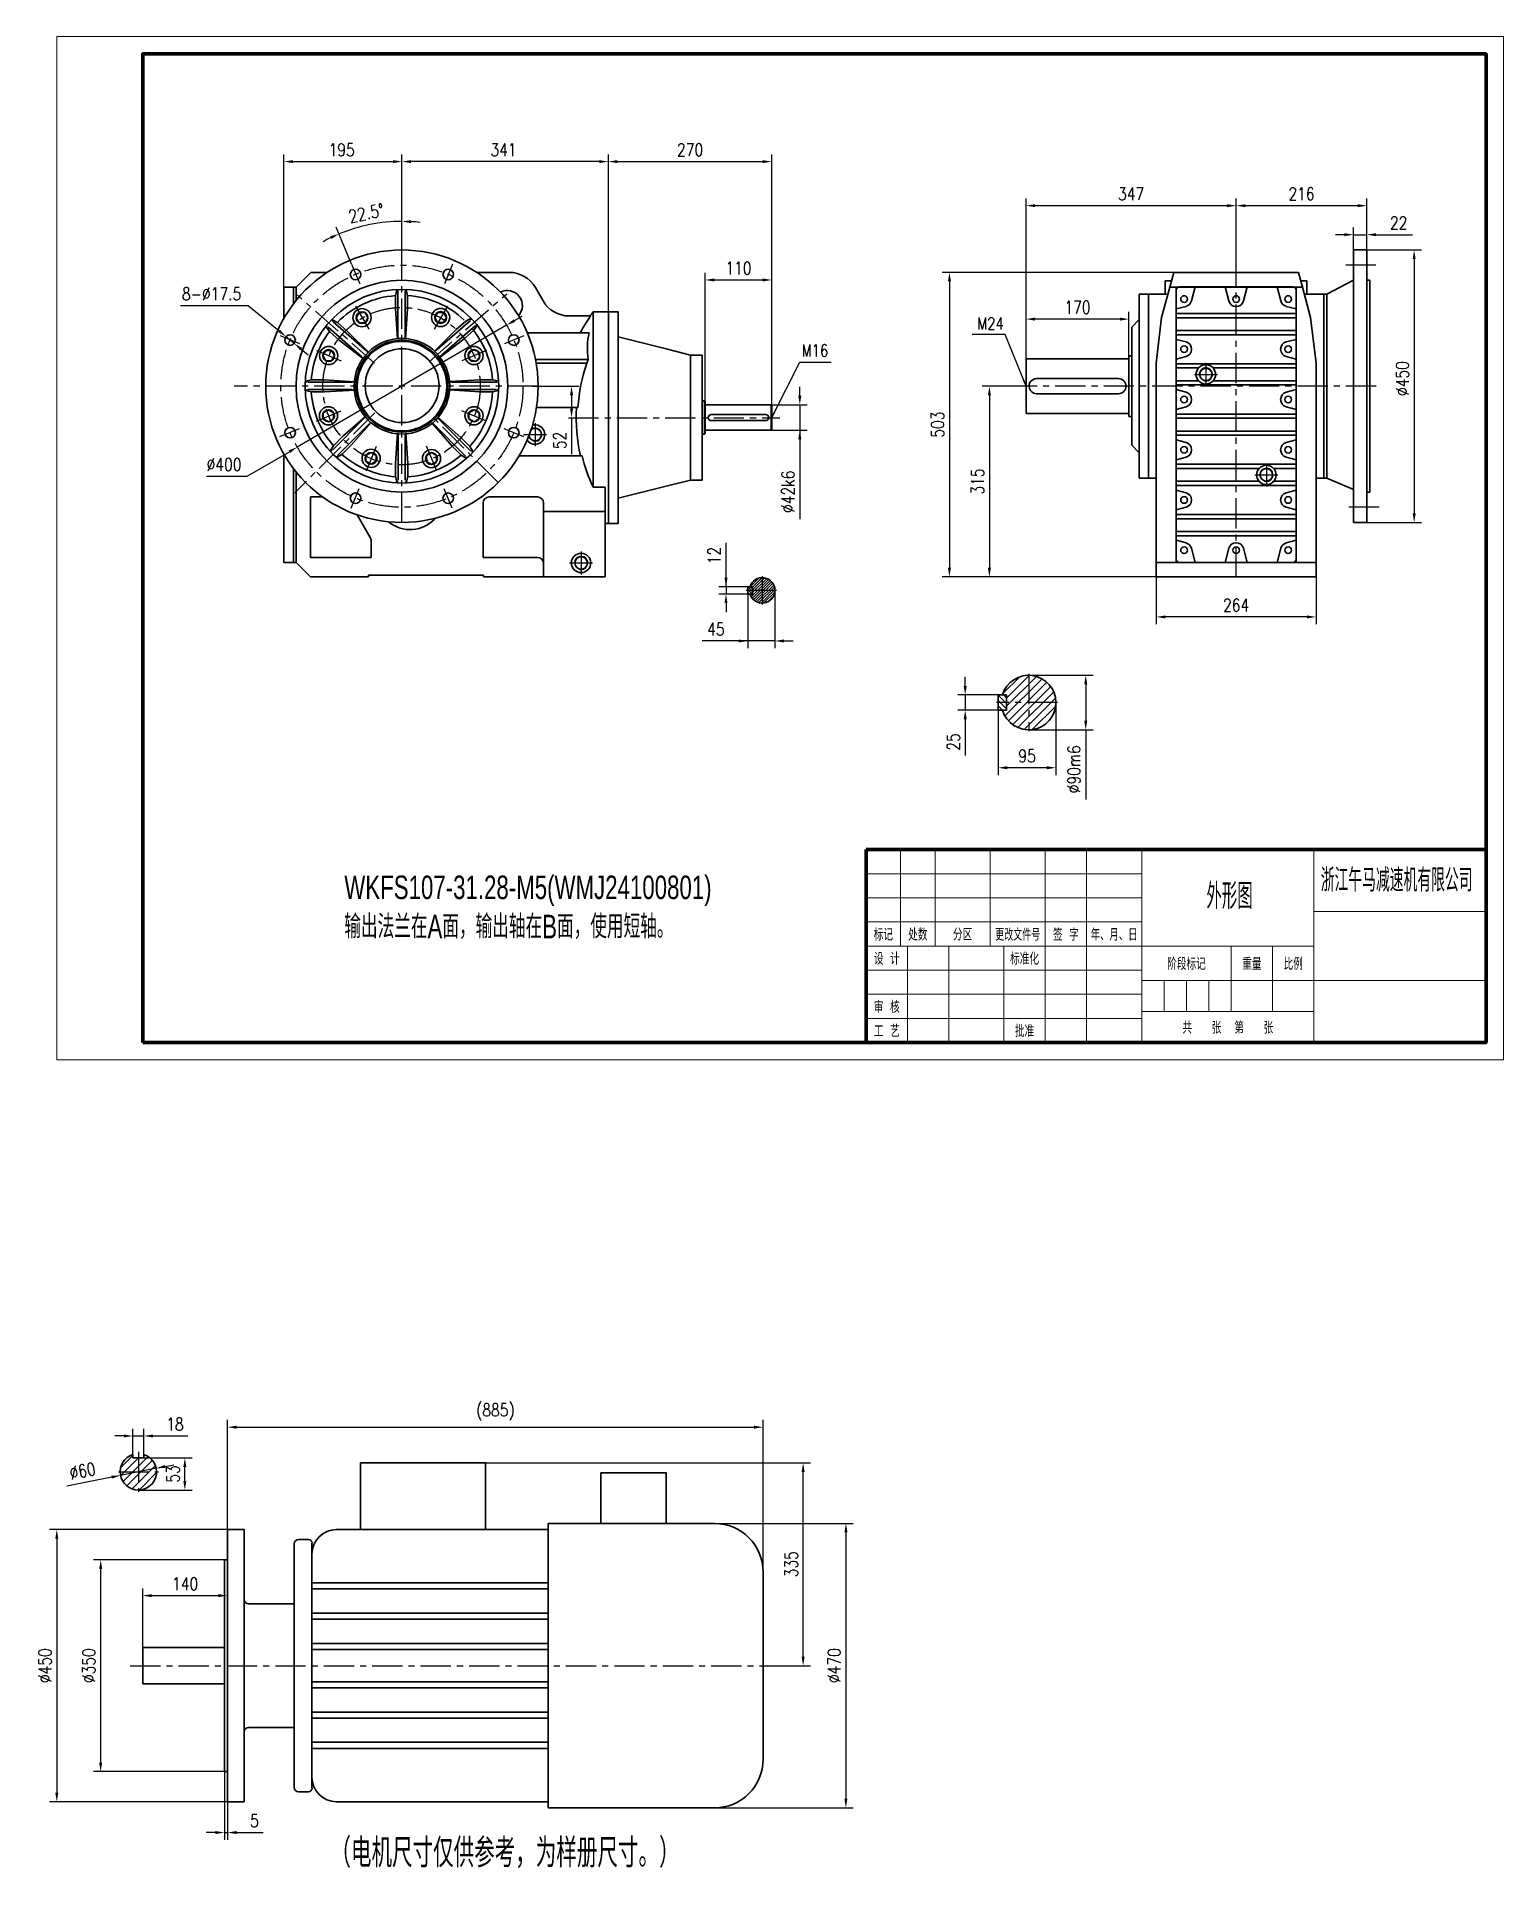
# Model space of a CAD drawing. Header units: millimetres. Extents: x -1466 to 8250, y 399 to 8593.
# Drawn here: x 5827 to 8250, y 399 to 3425 of the extents above; entities outside this region: 3.
import ezdxf
from ezdxf.enums import TextEntityAlignment as Align

# ---------------------------------------------------------------- set-up
doc = ezdxf.new("R2010")
doc.units = ezdxf.units.MM
doc.header["$LTSCALE"] = 40
doc.linetypes.add('CENTER', pattern=[2, 1.25, -0.25, 0.25, -0.25])
doc.linetypes.add('DASHED', pattern=[0.75, 0.5, -0.25])
doc.layers.get('0').update_dxf_attribs({"lineweight": 35})
for name, color, linetype, lineweight in [('1轮廓实线层', 7, 'Continuous', 35), ('DRAWING', 7, 'Continuous', 35), ('图眶', 5, 'Continuous', 80), ('细实线', 4, 'Continuous', 20)]:
    doc.layers.add(name, color=color, linetype=linetype, lineweight=lineweight)
for name, color, linetype in [('2细线层', 4, 'Continuous'), ('3中心线层', 1, 'CENTER'), ('4虚线层', 6, 'DASHED'), ('5剖面线层', 2, 'Continuous'), ('7标注层', 4, 'Continuous'), ('CENTER', 1, 'CENTER'), ('DD', 7, 'Continuous'), ('dim', 7, 'Continuous'), ('粗', 7, 'Continuous')]:
    doc.layers.add(name, color=color, linetype=linetype)
doc.styles.add('HZ', font='gbenor.shx', dxfattribs={"bigfont": 'gbcbig.shx'})
doc.styles.add('PC_TEXTSTYLE', font='romans.shx', dxfattribs={"width": 0.8, "bigfont": 'hzfs.shx'})
doc.styles.get("Standard").update_dxf_attribs({"font": 'thenor.shx', "width": 0.707, "bigfont": 'hztxt.shx'})
doc.styles.add('STYLE3', font='txt.shx', dxfattribs={"width": 0.5})
doc.styles.add('TH_GBDIM', font='romans.shx', dxfattribs={"width": 0.8, "bigfont": 'gbcbig.shx'})
doc.dimstyles.new('TH_GBDIM', dxfattribs={"dimscale": 4, "dimtxt": 3.5, "dimasz": 2.5, "dimexe": 2, "dimexo": 0, "dimgap": 1.5, "dimtad": 1, "dimdec": 1, "dimdsep": 46, "dimtxsty": 'TH_GBDIM', "dimcen": 2.5, "dimclrd": 130, "dimclre": 130, "dimclrt": 3, "dimadec": 1, "dimazin": 0, "dimtfac": 0.714286, "dimtdec": 1, "dimtmove": 0, "dimatfit": 3, "dimfxl": 1, "dimtolj": 1, "dimtzin": 0, "dimlwd": -1, "dimlwe": -1, "dimarcsym": 0})

msp = doc.modelspace()

# ---------------------------------------------------------------- texts
at = {"layer": '2细线层', "attachment_point": 1}
for s, insert, char_height, width, style in [('M24', (7380.8, 2960.5), 20, 102.227, 'PC_TEXTSTYLE'), ('M16', (7090.8, 2916), 20, 102.227, 'PC_TEXTSTYLE'), ('{\\fFangSong|b0|i0|c134|p49;外形图\\P}', (7759.5, 2025), 37.325, 2248.009, 'STYLE3'), ('{\\fFangSong|b0|i0|c134|p49;浙江午马减速机有限公司\\P}', (7948.3, 2049.2), 33.437, 2248.009, 'STYLE3')]:
    msp.add_mtext(s, dxfattribs=dict(at, insert=insert, char_height=char_height, width=width, style=style))
at = {"layer": '4虚线层', "color": 3, "insert": (-1466, 8593), "char_height": 12.25, "width": 234.618, "attachment_point": 1, "style": 'TH_GBDIM'}
msp.add_mtext('\\A1;  ', dxfattribs=at)
at = {"layer": '7标注层', "color": 3, "ltscale": 5, "insert": (630.9, 3267.9), "char_height": 14, "width": 11.2, "attachment_point": 1, "style": 'PC_TEXTSTYLE'}
msp.add_mtext('\\Fromans.shx,gbcbig.shx;\\W0.8000000000;\\T1.0000000000;\\o\\l', dxfattribs=at)
msp.add_mtext('\\Fromans.shx,gbcbig.shx;\\W0.8000000000;\\T1.0000000000;\\o\\l', dxfattribs=at)
at = {"layer": '7标注层', "attachment_point": 1}
for s, insert, char_height, width in [('WKFS107-31.28-M5(WMJ24100801)\\P输出法兰在A面，输出轴在B面，使用短轴。', (6335.2, 2038.7), 38.88, 871.573), ('（电机尺寸仅供参考，为样册尺寸。）', (6312.2, 448.2), 48, 1076.016)]:
    msp.add_mtext(s, dxfattribs=dict(at, insert=insert, char_height=char_height, width=width))
at = {"layer": '细实线', "style": 'HZ'}
for s, height, p in [('标记', 19.92, (7225.7, 1942.1)), ('处数', 19.92, (7282.6, 1942.1)), ('分区', 19.92, (7356.6, 1942.1)), ('签 字', 19.92, (7527.3, 1942.1)), ('设 计', 19.92, (7231.4, 1902.3)), ('标准化', 19.92, (7459, 1902.3)), ('阶段标记', 19.92, (7726.5, 1893.8)), ('重量', 19.92, (7834.6, 1893.8)), ('比例', 19.92, (7902.9, 1893.8)), ('审 核', 19.92, (7231.4, 1822.6)), ('工 艺', 19.92, (7231.4, 1782.8)), ('批准', 19.92, (7459, 1782.8)), ('共   张  第   张', 19.917, (7794.8, 1788.5))]:
    msp.add_text(s, height=height, dxfattribs=at).set_placement(p, align=Align.MIDDLE)
for s, width, p in [('更改文件号', 0.745517, (7447.7, 1942.1)), ('年、月、日', 0.775388, (7607, 1942.1))]:
    msp.add_text(s, height=19.92, dxfattribs=dict(at, width=width)).set_placement(p, align=Align.MIDDLE)

# ---------------------------------------------------------------- blocks, each defined once
blk = doc.blocks.new('*D155')
at = {"layer": '7标注层', "color": 130}
for p, q in [((7415.4, 2324.5), (7415.4, 2204.8)), ((7510.8, 2324.5), (7510.8, 2204.8)), ((7495.8, 2216.8), (7430.4, 2216.8))]:
    blk.add_line(p, q, dxfattribs=at)
for points in [[(7430.4, 2219.3), (7430.4, 2214.3), (7415.4, 2216.8)], [(7495.8, 2214.3), (7495.8, 2219.3), (7510.8, 2216.8)]]:
    blk.add_solid(points, dxfattribs=at)
at = {"layer": 'Defpoints', "color": 0}
for p in [(7415.4, 2324.5), (7510.8, 2324.5), (7415.4, 2216.8)]:
    blk.add_point(p, dxfattribs=at)
at = {"layer": '7标注层', "color": 3, "insert": (7463.1, 2236.3), "char_height": 21, "attachment_point": 5, "style": 'TH_GBDIM'}
blk.add_mtext('\\A1;95', dxfattribs=at)
blk = doc.blocks.new('*D156')
at = {"layer": '7标注层', "color": 130}
for p, q in [((7465.8, 2369.5), (7572.1, 2369.5)), ((7560.1, 2354.5), (7560.1, 2294.5)), ((7465.8, 2279.5), (7572.1, 2279.5)), ((7560.1, 2279.5), (7560.1, 2164.1))]:
    blk.add_line(p, q, dxfattribs=at)
for points in [[(7562.6, 2354.5), (7557.6, 2354.5), (7560.1, 2369.5)], [(7557.6, 2294.5), (7562.6, 2294.5), (7560.1, 2279.5)]]:
    blk.add_solid(points, dxfattribs=at)
at = {"layer": 'Defpoints', "color": 0}
for p in [(7465.8, 2369.5), (7465.8, 2279.5), (7560.1, 2279.5)]:
    blk.add_point(p, dxfattribs=at)
at = {"layer": '7标注层', "color": 3, "insert": (7540.6, 2214.3), "char_height": 21, "attachment_point": 5, "rotation": 90, "style": 'TH_GBDIM'}
blk.add_mtext('\\A1;%%c90{}{m6}', dxfattribs=at)
blk = doc.blocks.new('*D157')
at = {"layer": '7标注层', "color": 130}
for p, q in [((7361, 2352), (7361, 2367)), ((7418.5, 2337), (7349, 2337)), ((7361, 2337), (7361, 2312)), ((7418.5, 2312), (7349, 2312)), ((7361, 2297), (7361, 2236.8))]:
    blk.add_line(p, q, dxfattribs=at)
for points in [[(7358.5, 2352), (7363.5, 2352), (7361, 2337)], [(7363.5, 2297), (7358.5, 2297), (7361, 2312)]]:
    blk.add_solid(points, dxfattribs=at)
at = {"layer": 'Defpoints', "color": 0}
for p in [(7418.5, 2337), (7361, 2312), (7418.5, 2312)]:
    blk.add_point(p, dxfattribs=at)
at = {"layer": '7标注层', "color": 3, "insert": (7341.5, 2259.4), "char_height": 21, "attachment_point": 5, "rotation": 90, "style": 'TH_GBDIM'}
blk.add_mtext('\\A1;25', dxfattribs=at)
blk = doc.blocks.new('*D158')
at = {"layer": '7标注层', "color": 130}
for p, q in [((7461.5, 2847.1), (7388.9, 2847.1)), ((7400.9, 2832.1), (7400.9, 2547.1)), ((7676.5, 2532.1), (7388.9, 2532.1))]:
    blk.add_line(p, q, dxfattribs=at)
for points in [[(7403.4, 2832.1), (7398.4, 2832.1), (7400.9, 2847.1)], [(7398.4, 2547.1), (7403.4, 2547.1), (7400.9, 2532.1)]]:
    blk.add_solid(points, dxfattribs=at)
at = {"layer": 'Defpoints', "color": 0}
for p in [(7461.5, 2847.1), (7400.9, 2532.1), (7676.5, 2532.1)]:
    blk.add_point(p, dxfattribs=at)
at = {"layer": '7标注层', "color": 3, "insert": (7381.4, 2689.6), "char_height": 21, "attachment_point": 5, "rotation": 90, "style": 'TH_GBDIM'}
blk.add_mtext('\\A1;315', dxfattribs=at)
blk = doc.blocks.new('*D159')
at = {"layer": '7标注层', "color": 130}
for p, q in [((7705.5, 3035.1), (7322.9, 3035.1)), ((7334.9, 3020.1), (7334.9, 2547.1)), ((7676.5, 2532.1), (7322.9, 2532.1))]:
    blk.add_line(p, q, dxfattribs=at)
for points in [[(7337.4, 3020.1), (7332.4, 3020.1), (7334.9, 3035.1)], [(7332.4, 2547.1), (7337.4, 2547.1), (7334.9, 2532.1)]]:
    blk.add_solid(points, dxfattribs=at)
at = {"layer": 'Defpoints', "color": 0}
for p in [(7705.5, 3035.1), (7334.9, 2532.1), (7676.5, 2532.1)]:
    blk.add_point(p, dxfattribs=at)
at = {"layer": '7标注层', "color": 3, "insert": (7315.4, 2783.6), "char_height": 21, "attachment_point": 5, "rotation": 90, "style": 'TH_GBDIM'}
blk.add_mtext('\\A1;503', dxfattribs=at)
blk = doc.blocks.new('*D160')
at = {"layer": '7标注层', "color": 130}
for p, q in [((6603.2, 2947.8), (6257.5, 2746.5)), ((6616.1, 2955.4), (6629.1, 2962.9)), ((6174.7, 2698.2), (6244.6, 2738.9)), ((6107.3, 2698.2), (6174.7, 2698.2))]:
    blk.add_line(p, q, dxfattribs=at)
for points in [[(6614.9, 2957.5), (6617.4, 2953.2), (6603.2, 2947.8)], [(6245.8, 2736.7), (6243.3, 2741.1), (6257.5, 2746.5)]]:
    blk.add_solid(points, dxfattribs=at)
at = {"layer": 'Defpoints', "color": 0}
for p in [(6603.2, 2947.8), (6257.5, 2746.5)]:
    blk.add_point(p, dxfattribs=at)
at = {"layer": '7标注层', "color": 3, "insert": (6136.5, 2717.7), "char_height": 21, "attachment_point": 5, "style": 'TH_GBDIM'}
blk.add_mtext('\\A1;%%C400', dxfattribs=at)
blk = doc.blocks.new('*D161')
at = {"layer": '7标注层', "color": 130}
for p, q in [((6064.3, 2980.2), (6176.5, 2980.2)), ((6176.5, 2980.2), (6227.3, 2938.4)), ((6252.4, 2917.8), (6238.8, 2928.9)), ((6263.9, 2908.2), (6275.5, 2898.7))]:
    blk.add_line(p, q, dxfattribs=at)
for points in [[(6225.7, 2936.5), (6228.9, 2940.4), (6238.8, 2928.9)], [(6265.5, 2910.2), (6262.3, 2906.3), (6252.4, 2917.8)]]:
    blk.add_solid(points, dxfattribs=at)
at = {"layer": 'Defpoints', "color": 0}
for p in [(6238.8, 2928.9), (6252.4, 2917.8)]:
    blk.add_point(p, dxfattribs=at)
at = {"layer": '7标注层', "color": 3, "insert": (6115.9, 2999.7), "char_height": 21, "attachment_point": 5, "style": 'TH_GBDIM'}
blk.add_mtext('\\A1;8-%%c17.5{}{}', dxfattribs=at)
blk = doc.blocks.new('A$C5360')
at = {"layer": 'DRAWING'}
for p, q in [((0.1, 8.2), (2.3, 18.1)), ((0.1, 8.2), (0.1, -13)), ((2.3, 18.1), (3.7, 15.9)), ((4.1, 14.8), (4.1, -59.1)), ((16.1, 14.5), (16.1, -59.1)), ((16.3, 15.6), (17.9, 18.1)), ((20.1, 8.2), (17.9, 17.8)), ((20.1, 8.2), (20.1, -12.9)), ((0.1, -13), (3.1, -63.2)), ((20.1, -12.9), (16.7, -63)), ((3.2, -63.2), (3.9, -59.9)), ((16.6, -62.9), (16.1, -59.8))]:
    blk.add_line(p, q, dxfattribs=at)
blk = doc.blocks.new('*U78')
at = {"layer": '1轮廓实线层'}
for p, q in [((-4.9, 8.5), (-9.8, 0)), ((4.9, 8.5), (-4.9, 8.5)), ((9.8, 0), (4.9, 8.5)), ((4.9, -8.5), (9.8, 0)), ((-9.8, 0), (-4.9, -8.5)), ((-4.9, -8.5), (4.9, -8.5))]:
    blk.add_line(p, q, dxfattribs=at)
for radius in [15, 9.81]:
    blk.add_circle((0, 0), radius, dxfattribs=at)
blk = doc.blocks.new('*U79')
at = {"layer": '1轮廓实线层'}
for p, q in [((-4.9, 8.5), (-9.8, 0)), ((4.9, 8.5), (-4.9, 8.5)), ((9.8, 0), (4.9, 8.5)), ((4.9, -8.5), (9.8, 0)), ((-9.8, 0), (-4.9, -8.5)), ((-4.9, -8.5), (4.9, -8.5))]:
    blk.add_line(p, q, dxfattribs=at)
for radius in [15, 9.81]:
    blk.add_circle((0, 0), radius, dxfattribs=at)
blk = doc.blocks.new('*U80')
at = {"layer": '1轮廓实线层'}
for p, q in [((-3, 9.3), (-9.6, 2)), ((-9.6, 2), (-6.6, -7.3)), ((6.6, 7.3), (-3, 9.3)), ((9.6, -2), (6.6, 7.3)), ((-6.6, -7.3), (3, -9.3)), ((3, -9.3), (9.6, -2))]:
    blk.add_line(p, q, dxfattribs=at)
for radius in [15, 9.81]:
    blk.add_circle((0, 0), radius, dxfattribs=at)
blk = doc.blocks.new('*U81')
at = {"layer": '1轮廓实线层'}
for p, q in [((0, 9.8), (-8.5, 4.9)), ((-8.5, 4.9), (-8.5, -4.9)), ((8.5, 4.9), (0, 9.8)), ((8.5, -4.9), (8.5, 4.9)), ((-8.5, -4.9), (0, -9.8)), ((0, -9.8), (8.5, -4.9))]:
    blk.add_line(p, q, dxfattribs=at)
for radius in [15, 9.81]:
    blk.add_circle((0, 0), radius, dxfattribs=at)
blk = doc.blocks.new('*U82')
at = {"layer": '1轮廓实线层'}
for p, q in [((0, 9.8), (-8.5, 4.9)), ((-8.5, 4.9), (-8.5, -4.9)), ((8.5, 4.9), (0, 9.8)), ((8.5, -4.9), (8.5, 4.9)), ((-8.5, -4.9), (0, -9.8)), ((0, -9.8), (8.5, -4.9))]:
    blk.add_line(p, q, dxfattribs=at)
for radius in [15, 9.81]:
    blk.add_circle((0, 0), radius, dxfattribs=at)
blk = doc.blocks.new('*U83')
at = {"layer": '1轮廓实线层'}
for p, q in [((0, 9.8), (-8.5, 4.9)), ((-8.5, 4.9), (-8.5, -4.9)), ((8.5, 4.9), (0, 9.8)), ((8.5, -4.9), (8.5, 4.9)), ((-8.5, -4.9), (0, -9.8)), ((0, -9.8), (8.5, -4.9))]:
    blk.add_line(p, q, dxfattribs=at)
for radius in [15, 9.81]:
    blk.add_circle((0, 0), radius, dxfattribs=at)
blk = doc.blocks.new('*U84')
at = {"layer": '1轮廓实线层'}
for p, q in [((0, 9.8), (-8.5, 4.9)), ((-8.5, 4.9), (-8.5, -4.9)), ((8.5, 4.9), (0, 9.8)), ((8.5, -4.9), (8.5, 4.9)), ((-8.5, -4.9), (0, -9.8)), ((0, -9.8), (8.5, -4.9))]:
    blk.add_line(p, q, dxfattribs=at)
for radius in [15, 9.81]:
    blk.add_circle((0, 0), radius, dxfattribs=at)
blk = doc.blocks.new('*U85')
at = {"layer": '1轮廓实线层'}
for p, q in [((-4.9, 8.5), (-9.8, 0)), ((4.9, 8.5), (-4.9, 8.5)), ((9.8, 0), (4.9, 8.5)), ((4.9, -8.5), (9.8, 0)), ((-9.8, 0), (-4.9, -8.5)), ((-4.9, -8.5), (4.9, -8.5))]:
    blk.add_line(p, q, dxfattribs=at)
for radius in [15, 9.81]:
    blk.add_circle((0, 0), radius, dxfattribs=at)
blk = doc.blocks.new('*D162')
at = {"layer": '7标注层', "color": 130}
for p, q in [((6646.3, 2847.1), (6722.6, 2847.1)), ((6710.6, 2832.1), (6710.6, 2810.1)), ((6705.4, 2795.1), (6722.6, 2795.1)), ((6710.6, 2795.1), (6710.6, 2734.9))]:
    blk.add_line(p, q, dxfattribs=at)
for points in [[(6713.1, 2832.1), (6708.1, 2832.1), (6710.6, 2847.1)], [(6708.1, 2810.1), (6713.1, 2810.1), (6710.6, 2795.1)]]:
    blk.add_solid(points, dxfattribs=at)
at = {"layer": 'Defpoints', "color": 0}
for p in [(6646.3, 2847.1), (6705.4, 2795.1), (6710.6, 2795.1)]:
    blk.add_point(p, dxfattribs=at)
at = {"layer": '7标注层', "color": 3, "insert": (6691.1, 2757.5), "char_height": 21, "attachment_point": 5, "rotation": 90, "style": 'TH_GBDIM'}
blk.add_mtext('\\A1;52', dxfattribs=at)
blk = doc.blocks.new('*D163')
at = {"layer": '7标注层', "color": 130}
for p, q in [((6430.4, 3086.1), (6430.4, 3230.1)), ((6756.4, 3218.1), (6445.4, 3218.1)), ((6771.4, 2970.1), (6771.4, 3230.1))]:
    blk.add_line(p, q, dxfattribs=at)
for points in [[(6445.4, 3220.6), (6445.4, 3215.6), (6430.4, 3218.1)], [(6756.4, 3215.6), (6756.4, 3220.6), (6771.4, 3218.1)]]:
    blk.add_solid(points, dxfattribs=at)
at = {"layer": 'Defpoints', "color": 0}
for p in [(6430.4, 3218.1), (6430.4, 3086.1), (6771.4, 2970.1)]:
    blk.add_point(p, dxfattribs=at)
at = {"layer": '7标注层', "color": 3, "insert": (6598.1, 3237.6), "char_height": 21, "attachment_point": 5, "style": 'TH_GBDIM'}
blk.add_mtext('\\A1;341', dxfattribs=at)
blk = doc.blocks.new('*D164')
at = {"layer": '7标注层', "color": 130}
blk.add_line((6347.3, 3048.8), (6322, 3109.7), dxfattribs=at)
for start, end in [(90, 112.5), (83.6589, 86.8295), (115.6705, 118.8411)]:
    blk.add_arc((6430.4, 2848.2), 271.1, start, end, dxfattribs=at)
for points in [[(6445.4, 3121.3), (6445.3, 3116.3), (6430.4, 3119.3)], [(6313.9, 3090.2), (6311.9, 3094.8), (6326.6, 3098.6)]]:
    blk.add_solid(points, dxfattribs=at)
at = {"layer": 'Defpoints', "color": 0}
for p in [(6395, 3116.9), (6430.4, 3133.5), (6347.3, 3048.8), (6360.7, 3016.4), (6430.4, 2622.1)]:
    blk.add_point(p, dxfattribs=at)
at = {"layer": '7标注层', "color": 3, "insert": (6371.6, 3132.8), "char_height": 21, "attachment_point": 5, "rotation": 11.6598, "style": 'TH_GBDIM'}
blk.add_mtext('\\A1;22.5%%d', dxfattribs=at)
blk = doc.blocks.new('*D165')
at = {"layer": '7标注层', "color": 130}
for p, q in [((6235.4, 3010.6), (6235.4, 3230.1)), ((6250.4, 3218.1), (6415.4, 3218.1)), ((6430.4, 3072.1), (6430.4, 3230.1))]:
    blk.add_line(p, q, dxfattribs=at)
for points in [[(6250.4, 3220.6), (6250.4, 3215.6), (6235.4, 3218.1)], [(6415.4, 3215.6), (6415.4, 3220.6), (6430.4, 3218.1)]]:
    blk.add_solid(points, dxfattribs=at)
at = {"layer": 'Defpoints', "color": 0}
for p in [(6430.4, 3218.1), (6430.4, 3072.1), (6235.4, 3010.6)]:
    blk.add_point(p, dxfattribs=at)
at = {"layer": '7标注层', "color": 3, "insert": (6330.8, 3237.6), "char_height": 21, "attachment_point": 5, "style": 'TH_GBDIM'}
blk.add_mtext('\\A1;195', dxfattribs=at)
blk = doc.blocks.new('*D166')
at = {"layer": '7标注层', "color": 130}
for p, q in [((7808.5, 3046.8), (7808.5, 3157.3)), ((8024.5, 3072.1), (8024.5, 3157.3)), ((8009.5, 3145.3), (7823.5, 3145.3))]:
    blk.add_line(p, q, dxfattribs=at)
for points in [[(7823.5, 3147.8), (7823.5, 3142.8), (7808.5, 3145.3)], [(8009.5, 3142.8), (8009.5, 3147.8), (8024.5, 3145.3)]]:
    blk.add_solid(points, dxfattribs=at)
at = {"layer": 'Defpoints', "color": 0}
for p in [(7808.5, 3145.3), (8024.5, 3072.1), (7808.5, 3046.8)]:
    blk.add_point(p, dxfattribs=at)
at = {"layer": '7标注层', "color": 3, "insert": (7916.5, 3164.8), "char_height": 21, "attachment_point": 5, "style": 'TH_GBDIM'}
blk.add_mtext('\\A1;216', dxfattribs=at)
blk = doc.blocks.new('*D167')
at = {"layer": '7标注层', "color": 130}
for p, q in [((7461.5, 2892.1), (7461.5, 3157.3)), ((7808.5, 3046.8), (7808.5, 3157.3)), ((7793.5, 3145.3), (7476.5, 3145.3))]:
    blk.add_line(p, q, dxfattribs=at)
for points in [[(7476.5, 3147.8), (7476.5, 3142.8), (7461.5, 3145.3)], [(7793.5, 3142.8), (7793.5, 3147.8), (7808.5, 3145.3)]]:
    blk.add_solid(points, dxfattribs=at)
at = {"layer": 'Defpoints', "color": 0}
for p in [(7461.5, 3145.3), (7808.5, 3046.8), (7461.5, 2892.1)]:
    blk.add_point(p, dxfattribs=at)
at = {"layer": '7标注层', "color": 3, "insert": (7635, 3164.8), "char_height": 21, "attachment_point": 5, "style": 'TH_GBDIM'}
blk.add_mtext('\\A1;347', dxfattribs=at)
blk = doc.blocks.new('*D168')
at = {"layer": '7标注层', "color": 130}
for p, q in [((7461.5, 2890.1), (7461.5, 2969.9)), ((7631.5, 2897.1), (7631.5, 2969.9)), ((7616.5, 2957.9), (7476.5, 2957.9))]:
    blk.add_line(p, q, dxfattribs=at)
for points in [[(7476.5, 2960.4), (7476.5, 2955.4), (7461.5, 2957.9)], [(7616.5, 2955.4), (7616.5, 2960.4), (7631.5, 2957.9)]]:
    blk.add_solid(points, dxfattribs=at)
at = {"layer": 'Defpoints', "color": 0}
for p in [(7461.5, 2957.9), (7461.5, 2890.1), (7631.5, 2897.1)]:
    blk.add_point(p, dxfattribs=at)
at = {"layer": '7标注层', "color": 3, "insert": (7546.5, 2977.4), "char_height": 21, "attachment_point": 5, "style": 'TH_GBDIM'}
blk.add_mtext('\\A1;170', dxfattribs=at)
blk = doc.blocks.new('*D169')
at = {"layer": '7标注层', "color": 130}
for p, q in [((8024.5, 3072.1), (8114.7, 3072.1)), ((8102.7, 3057.1), (8102.7, 2637.1)), ((8024.5, 2622.1), (8114.7, 2622.1))]:
    blk.add_line(p, q, dxfattribs=at)
for points in [[(8105.2, 3057.1), (8100.2, 3057.1), (8102.7, 3072.1)], [(8100.2, 2637.1), (8105.2, 2637.1), (8102.7, 2622.1)]]:
    blk.add_solid(points, dxfattribs=at)
at = {"layer": 'Defpoints', "color": 0}
for p in [(8024.5, 3072.1), (8024.5, 2622.1), (8102.7, 2622.1)]:
    blk.add_point(p, dxfattribs=at)
at = {"layer": '7标注层', "color": 3, "insert": (8083.2, 2859.7), "char_height": 21, "attachment_point": 5, "rotation": 90, "style": 'TH_GBDIM'}
blk.add_mtext('\\A1;%%c450{}{{\\H0.7x;}{}}', dxfattribs=at)
blk = doc.blocks.new('*D171')
at = {"layer": '7标注层', "color": 130}
for p, q in [((7987.5, 3097.4), (7972.5, 3097.4)), ((8002.5, 3072.1), (8002.5, 3109.4)), ((8002.5, 3097.4), (8024.5, 3097.4)), ((8024.5, 3072.1), (8024.5, 3109.4)), ((8039.5, 3097.4), (8099.7, 3097.4))]:
    blk.add_line(p, q, dxfattribs=at)
for points in [[(7987.5, 3094.9), (7987.5, 3099.9), (8002.5, 3097.4)], [(8039.5, 3099.9), (8039.5, 3094.9), (8024.5, 3097.4)]]:
    blk.add_solid(points, dxfattribs=at)
at = {"layer": 'Defpoints', "color": 0}
for p in [(8024.5, 3097.4), (8002.5, 3072.1), (8024.5, 3072.1)]:
    blk.add_point(p, dxfattribs=at)
at = {"layer": '7标注层', "color": 3, "insert": (8077.1, 3116.9), "char_height": 21, "attachment_point": 5, "style": 'TH_GBDIM'}
blk.add_mtext('\\A1;22', dxfattribs=at)
blk = doc.blocks.new('*D173')
at = {"layer": '7标注层', "color": 130}
for p, q in [((7676.5, 2532.1), (7676.5, 2453.9)), ((7940.5, 2532.1), (7940.5, 2453.9)), ((7925.5, 2465.9), (7691.5, 2465.9))]:
    blk.add_line(p, q, dxfattribs=at)
for points in [[(7691.5, 2468.4), (7691.5, 2463.4), (7676.5, 2465.9)], [(7925.5, 2463.4), (7925.5, 2468.4), (7940.5, 2465.9)]]:
    blk.add_solid(points, dxfattribs=at)
at = {"layer": 'Defpoints', "color": 0}
for p in [(7676.5, 2532.1), (7940.5, 2532.1), (7676.5, 2465.9)]:
    blk.add_point(p, dxfattribs=at)
at = {"layer": '7标注层', "color": 3, "insert": (7808.5, 2485.4), "char_height": 21, "attachment_point": 5, "style": 'TH_GBDIM'}
blk.add_mtext('\\A1;264', dxfattribs=at)
blk = doc.blocks.new('*D174')
at = {"layer": '7标注层', "color": 130}
for p, q in [((6965.8, 2515.8), (6965.8, 2588.6)), ((6965.8, 2530.8), (6965.8, 2545.8)), ((7008.1, 2515.8), (6953.8, 2515.8)), ((6965.8, 2515.8), (6965.8, 2503.8)), ((7008.1, 2503.8), (6953.8, 2503.8)), ((6965.8, 2488.8), (6965.8, 2473.8))]:
    blk.add_line(p, q, dxfattribs=at)
for points in [[(6963.3, 2530.8), (6968.3, 2530.8), (6965.8, 2515.8)], [(6968.3, 2488.8), (6963.3, 2488.8), (6965.8, 2503.8)]]:
    blk.add_solid(points, dxfattribs=at)
at = {"layer": 'Defpoints', "color": 0}
for p in [(7008.1, 2515.8), (6965.8, 2503.8), (7008.1, 2503.8)]:
    blk.add_point(p, dxfattribs=at)
at = {"layer": '7标注层', "color": 3, "insert": (6946.3, 2567.2), "char_height": 21, "attachment_point": 5, "rotation": 90, "style": 'TH_GBDIM'}
blk.add_mtext('\\A1;12{}{}', dxfattribs=at)
blk = doc.blocks.new('*D175')
at = {"layer": '7标注层', "color": 130}
for p, q in [((7001.6, 2509.8), (7001.6, 2414.2)), ((7046.6, 2509.8), (7046.6, 2414.2)), ((7001.6, 2426.2), (6926.4, 2426.2)), ((6986.6, 2426.2), (6971.6, 2426.2)), ((7046.6, 2426.2), (7001.6, 2426.2)), ((7061.6, 2426.2), (7076.6, 2426.2))]:
    blk.add_line(p, q, dxfattribs=at)
for points in [[(6986.6, 2423.7), (6986.6, 2428.7), (7001.6, 2426.2)], [(7061.6, 2428.7), (7061.6, 2423.7), (7046.6, 2426.2)]]:
    blk.add_solid(points, dxfattribs=at)
at = {"layer": 'Defpoints', "color": 0}
for p in [(7001.6, 2509.8), (7046.6, 2509.8), (7001.6, 2426.2)]:
    blk.add_point(p, dxfattribs=at)
at = {"layer": '7标注层', "color": 3, "insert": (6949, 2445.7), "char_height": 21, "attachment_point": 5, "style": 'TH_GBDIM'}
blk.add_mtext('\\A1;45{}{}', dxfattribs=at)
blk = doc.blocks.new('*D176')
at = {"layer": '7标注层', "color": 130}
for p, q in [((7087.7, 2831.2), (7087.7, 2846.2)), ((7040.4, 2816.2), (7099.7, 2816.2)), ((7087.7, 2816.2), (7087.7, 2774.2)), ((7040.4, 2774.2), (7099.7, 2774.2)), ((7087.7, 2774.2), (7087.7, 2627.7)), ((7087.7, 2759.2), (7087.7, 2744.2))]:
    blk.add_line(p, q, dxfattribs=at)
for points in [[(7085.2, 2831.2), (7090.2, 2831.2), (7087.7, 2816.2)], [(7090.2, 2759.2), (7085.2, 2759.2), (7087.7, 2774.2)]]:
    blk.add_solid(points, dxfattribs=at)
at = {"layer": 'Defpoints', "color": 0}
for p in [(7040.4, 2816.2), (7040.4, 2774.2), (7087.7, 2774.2)]:
    blk.add_point(p, dxfattribs=at)
at = {"layer": '7标注层', "color": 3, "insert": (7068.2, 2672.7), "char_height": 21, "attachment_point": 5, "rotation": 90, "style": 'TH_GBDIM'}
blk.add_mtext('\\A1;%%c42{}{k6}', dxfattribs=at)
blk = doc.blocks.new('*D177')
at = {"layer": '7标注层', "color": 130}
for p, q in [((6931.4, 2816.2), (6931.4, 3034.6)), ((7041.4, 2815.2), (7041.4, 3034.6)), ((6946.4, 3022.6), (7026.4, 3022.6))]:
    blk.add_line(p, q, dxfattribs=at)
for points in [[(6946.4, 3025.1), (6946.4, 3020.1), (6931.4, 3022.6)], [(7026.4, 3020.1), (7026.4, 3025.1), (7041.4, 3022.6)]]:
    blk.add_solid(points, dxfattribs=at)
at = {"layer": 'Defpoints', "color": 0}
for p in [(7041.4, 3022.6), (6931.4, 2816.2), (7041.4, 2815.2)]:
    blk.add_point(p, dxfattribs=at)
at = {"layer": '7标注层', "color": 3, "insert": (6986.4, 3042.1), "char_height": 21, "attachment_point": 5, "style": 'TH_GBDIM'}
blk.add_mtext('\\A1;110{}{}', dxfattribs=at)
blk = doc.blocks.new('*D178')
at = {"layer": '7标注层', "color": 130}
for p, q in [((6771.4, 2970.2), (6771.4, 3230.1)), ((6786.4, 3218.1), (7026.4, 3218.1)), ((7041.4, 2815.2), (7041.4, 3230.1))]:
    blk.add_line(p, q, dxfattribs=at)
for points in [[(6786.4, 3220.6), (6786.4, 3215.6), (6771.4, 3218.1)], [(7026.4, 3215.6), (7026.4, 3220.6), (7041.4, 3218.1)]]:
    blk.add_solid(points, dxfattribs=at)
at = {"layer": 'Defpoints', "color": 0}
for p in [(7041.4, 3218.1), (6771.4, 2970.2), (7041.4, 2815.2)]:
    blk.add_point(p, dxfattribs=at)
at = {"layer": '7标注层', "color": 3, "insert": (6906.4, 3237.6), "char_height": 21, "attachment_point": 5, "style": 'TH_GBDIM'}
blk.add_mtext('\\A1;270', dxfattribs=at)
blk = doc.blocks.new('*D218')
at = {"layer": '7标注层', "color": 130}
for p, q in [((6915, 968.5), (7175.9, 968.5)), ((7163.9, 953.5), (7163.9, 513.5)), ((6921.8, 498.5), (7175.9, 498.5))]:
    blk.add_line(p, q, dxfattribs=at)
for points in [[(7166.4, 953.5), (7161.4, 953.5), (7163.9, 968.5)], [(7161.4, 513.5), (7166.4, 513.5), (7163.9, 498.5)]]:
    blk.add_solid(points, dxfattribs=at)
at = {"layer": 'Defpoints', "color": 0}
for p in [(6915, 968.5), (6921.8, 498.5), (7163.9, 498.5)]:
    blk.add_point(p, dxfattribs=at)
at = {"layer": '7标注层', "color": 3, "insert": (7144.4, 733.5), "char_height": 21, "attachment_point": 5, "rotation": 90, "style": 'TH_GBDIM'}
blk.add_mtext('\\A1;%%c470', dxfattribs=at)
blk = doc.blocks.new('*D219')
at = {"layer": '7标注层', "color": 130}
for p, q in [((6142.2, 958.4), (5848.2, 958.4)), ((5860.2, 943.4), (5860.2, 523.4)), ((6142.2, 508.4), (5848.2, 508.4))]:
    blk.add_line(p, q, dxfattribs=at)
for points in [[(5862.7, 943.4), (5857.7, 943.4), (5860.2, 958.4)], [(5857.7, 523.4), (5862.7, 523.4), (5860.2, 508.4)]]:
    blk.add_solid(points, dxfattribs=at)
at = {"layer": 'Defpoints', "color": 0}
for p in [(6142.2, 958.4), (5860.2, 508.4), (6142.2, 508.4)]:
    blk.add_point(p, dxfattribs=at)
at = {"layer": '7标注层', "color": 3, "insert": (5840.7, 733.4), "char_height": 21, "attachment_point": 5, "rotation": 90, "style": 'TH_GBDIM'}
blk.add_mtext('\\A1;%%c450', dxfattribs=at)
blk = doc.blocks.new('*D220')
at = {"layer": '7标注层', "color": 130}
for p, q in [((6142.2, 883.4), (6142.2, 1139.4)), ((6157.2, 1127.4), (7012.2, 1127.4)), ((7027.2, 888), (7027.2, 1139.4))]:
    blk.add_line(p, q, dxfattribs=at)
for points in [[(6157.2, 1129.9), (6157.2, 1124.9), (6142.2, 1127.4)], [(7012.2, 1124.9), (7012.2, 1129.9), (7027.2, 1127.4)]]:
    blk.add_solid(points, dxfattribs=at)
at = {"layer": 'Defpoints', "color": 0}
for p in [(7027.2, 1127.4), (6142.2, 883.4), (7027.2, 888)]:
    blk.add_point(p, dxfattribs=at)
at = {"layer": '7标注层', "color": 3, "insert": (6584.7, 1152.4), "char_height": 21, "attachment_point": 5, "style": 'TH_GBDIM'}
blk.add_mtext('\\A1;(885){}{{\\H0.7x;}{}}', dxfattribs=at)
blk = doc.blocks.new('*D221')
at = {"layer": '7标注层', "color": 130}
for p, q in [((6137.2, 558.4), (6137.2, 445.8)), ((6142.2, 558.4), (6142.2, 445.8)), ((6122.2, 457.8), (6107.2, 457.8)), ((6137.2, 457.8), (6142.2, 457.8)), ((6157.2, 457.8), (6201.4, 457.8))]:
    blk.add_line(p, q, dxfattribs=at)
for points in [[(6122.2, 455.3), (6122.2, 460.3), (6137.2, 457.8)], [(6157.2, 460.3), (6157.2, 455.3), (6142.2, 457.8)]]:
    blk.add_solid(points, dxfattribs=at)
at = {"layer": 'Defpoints', "color": 0}
for p in [(6137.2, 558.4), (6142.2, 558.4), (6142.2, 457.8)]:
    blk.add_point(p, dxfattribs=at)
at = {"layer": '7标注层', "color": 3, "insert": (6186.8, 477.3), "char_height": 21, "attachment_point": 5, "style": 'TH_GBDIM'}
blk.add_mtext('\\A1;5', dxfattribs=at)
blk = doc.blocks.new('*D222')
at = {"layer": '7标注层', "color": 130}
for p, q in [((6142.2, 908.4), (5920.7, 908.4)), ((5932.7, 573.4), (5932.7, 893.4)), ((6142.2, 558.4), (5920.7, 558.4))]:
    blk.add_line(p, q, dxfattribs=at)
for points in [[(5935.2, 893.4), (5930.2, 893.4), (5932.7, 908.4)], [(5930.2, 573.4), (5935.2, 573.4), (5932.7, 558.4)]]:
    blk.add_solid(points, dxfattribs=at)
at = {"layer": 'Defpoints', "color": 0}
for p in [(5932.7, 908.4), (6142.2, 908.4), (6142.2, 558.4)]:
    blk.add_point(p, dxfattribs=at)
at = {"layer": '7标注层', "color": 3, "insert": (5913.2, 733.4), "char_height": 21, "attachment_point": 5, "rotation": 90, "style": 'TH_GBDIM'}
blk.add_mtext('\\A1;%%c350{}{{\\H0.7x;}{}}', dxfattribs=at)
blk = doc.blocks.new('*D223')
at = {"layer": '7标注层', "color": 130}
for p, q in [((6568.7, 1068.6), (7105.2, 1068.6)), ((7093.2, 748.4), (7093.2, 1053.6)), ((7046.7, 733.4), (7105.2, 733.4))]:
    blk.add_line(p, q, dxfattribs=at)
for points in [[(7095.7, 1053.6), (7090.7, 1053.6), (7093.2, 1068.6)], [(7090.7, 748.4), (7095.7, 748.4), (7093.2, 733.4)]]:
    blk.add_solid(points, dxfattribs=at)
at = {"layer": 'Defpoints', "color": 0}
for p in [(6568.7, 1068.6), (7093.2, 1068.6), (7046.7, 733.4)]:
    blk.add_point(p, dxfattribs=at)
at = {"layer": '7标注层', "color": 3, "insert": (7073.7, 901), "char_height": 21, "attachment_point": 5, "rotation": 90, "style": 'TH_GBDIM'}
blk.add_mtext('\\A1;335{}{{\\H0.7x;}{}}', dxfattribs=at)
blk = doc.blocks.new('*D224')
at = {"layer": '7标注层', "color": 130}
for p, q in [((5995, 1076.6), (6083.7, 1076.6)), ((6071.7, 1038.6), (6071.7, 1061.6)), ((5995, 1023.6), (6083.7, 1023.6))]:
    blk.add_line(p, q, dxfattribs=at)
for points in [[(6074.2, 1061.6), (6069.2, 1061.6), (6071.7, 1076.6)], [(6069.2, 1038.6), (6074.2, 1038.6), (6071.7, 1023.6)]]:
    blk.add_solid(points, dxfattribs=at)
at = {"layer": 'Defpoints', "color": 0}
for p in [(5995, 1076.6), (6071.7, 1076.6), (5995, 1023.6)]:
    blk.add_point(p, dxfattribs=at)
at = {"layer": '7标注层', "color": 3, "insert": (6052.2, 1050.1), "char_height": 21, "attachment_point": 5, "rotation": 90, "style": 'TH_GBDIM'}
blk.add_mtext('\\A1;53', dxfattribs=at)
blk = doc.blocks.new('*D225')
at = {"layer": '7标注层', "color": 130}
for p, q in [((6024.4, 1059.5), (5965.6, 1047.8)), ((6039.1, 1062.4), (6053.8, 1065.3)), ((5950.9, 1044.9), (5876.9, 1030.2))]:
    blk.add_line(p, q, dxfattribs=at)
for points in [[(6038.6, 1064.9), (6039.6, 1060), (6024.4, 1059.5)], [(5951.3, 1042.4), (5950.4, 1047.3), (5965.6, 1047.8)]]:
    blk.add_solid(points, dxfattribs=at)
at = {"layer": 'Defpoints', "color": 0}
for p in [(6024.4, 1059.5), (5965.6, 1047.8)]:
    blk.add_point(p, dxfattribs=at)
at = {"layer": '7标注层', "color": 3, "insert": (5902.7, 1055.2), "char_height": 21, "attachment_point": 5, "rotation": 11.2402, "style": 'TH_GBDIM'}
blk.add_mtext('\\A1;∅60', dxfattribs=at)
blk = doc.blocks.new('*D226')
at = {"layer": '7标注层', "color": 130}
for p, q in [((5986, 1082.3), (5986, 1124.9)), ((6004, 1082.3), (6004, 1124.9)), ((5971, 1112.9), (5956, 1112.9)), ((5986, 1112.9), (6004, 1112.9)), ((6019, 1112.9), (6076.8, 1112.9))]:
    blk.add_line(p, q, dxfattribs=at)
for points in [[(5971, 1110.4), (5971, 1115.4), (5986, 1112.9)], [(6019, 1115.4), (6019, 1110.4), (6004, 1112.9)]]:
    blk.add_solid(points, dxfattribs=at)
at = {"layer": 'Defpoints', "color": 0}
for p in [(6004, 1112.9), (5986, 1082.3), (6004, 1082.3)]:
    blk.add_point(p, dxfattribs=at)
at = {"layer": '7标注层', "color": 3, "insert": (6055.4, 1132.4), "char_height": 21, "attachment_point": 5, "style": 'TH_GBDIM'}
blk.add_mtext('\\A1;18', dxfattribs=at)
blk = doc.blocks.new('*D227')
at = {"layer": '7标注层', "color": 130}
for p, q in [((6142.2, 908.4), (6142.2, 837.2)), ((6002.2, 733.4), (6002.2, 861.2)), ((6017.2, 849.2), (6127.2, 849.2))]:
    blk.add_line(p, q, dxfattribs=at)
for points in [[(6017.2, 851.7), (6017.2, 846.7), (6002.2, 849.2)], [(6127.2, 846.7), (6127.2, 851.7), (6142.2, 849.2)]]:
    blk.add_solid(points, dxfattribs=at)
at = {"layer": 'Defpoints', "color": 0}
for p in [(6142.2, 908.4), (6142.2, 849.2), (6002.2, 733.4)]:
    blk.add_point(p, dxfattribs=at)
at = {"layer": '7标注层', "color": 3, "insert": (6072.2, 868.7), "char_height": 21, "attachment_point": 5, "style": 'TH_GBDIM'}
blk.add_mtext('\\A1;140', dxfattribs=at)

# ---------------------------------------------------------------- dimensions: what is measured, and where the dimension line sits
at = {"layer": '7标注层'}
for base, p1, p2, angle, picture, middle in [((6430.4, 3218.1), (6235.4, 3010.6), (6430.4, 3072.1), 0, '*D165', (6330.8, 3218.1)), ((6430.4, 3218.1), (6771.4, 2970.1), (6430.4, 3086.1), 0, '*D163', (6598.1, 3218.1)), ((7334.9, 2532.1), (7705.5, 3035.1), (7676.5, 2532.1), 90, '*D159', (7334.9, 2783.6)), ((6710.6, 2795.1), (6646.3, 2847.1), (6705.4, 2795.1), 90, '*D162', (6710.6, 2757.5)), ((7415.4, 2216.8), (7510.8, 2324.5), (7415.4, 2324.5), 180, '*D155', (7463.1, 2216.8))]:
    dim = msp.add_linear_dim(base=base, p1=p1, p2=p2, angle=angle, dimstyle='TH_GBDIM', override={"dimscale": 6, "dimdec": 0, "dimtdec": 0}, dxfattribs=at)
    dim.commit()
    dim.dimension.update_dxf_attribs({"geometry": picture, "text_midpoint": middle, "dimtype": 160})
for base, p1, p2, angle, override, picture, middle in [((7041.4, 3218.1), (6771.4, 2970.2), (7041.4, 2815.2), 0, {"dimscale": 6, "dimdec": 0, "dimtxsty": 'TH_GBDIM', "dimtdec": 0}, '*D178', (6906.4, 3237.6)), ((7461.5, 3145.3), (7808.5, 3046.8), (7461.5, 2892.1), 0, {"dimscale": 6, "dimdec": 0, "dimtxsty": 'TH_GBDIM', "dimtdec": 0}, '*D167', (7635, 3164.8)), ((7808.5, 3145.3), (8024.5, 3072.1), (7808.5, 3046.8), 0, {"dimscale": 6, "dimdec": 0, "dimtxsty": 'TH_GBDIM', "dimtdec": 0}, '*D166', (7916.5, 3164.8)), ((8024.5, 3097.4), (8002.5, 3072.1), (8024.5, 3072.1), 0, {"dimscale": 6, "dimdec": 0, "dimtxsty": 'TH_GBDIM', "dimtdec": 0}, '*D171', (8077.1, 3116.9)), ((7461.5, 2957.9), (7631.5, 2897.1), (7461.5, 2890.1), 0, {"dimscale": 6, "dimdec": 0, "dimtxsty": 'TH_GBDIM', "dimtdec": 0}, '*D168', (7546.5, 2977.4)), ((7400.9, 2532.1), (7461.5, 2847.1), (7676.5, 2532.1), 90, {"dimscale": 6, "dimdec": 0, "dimtdec": 0}, '*D158', (7381.4, 2689.6)), ((7676.5, 2465.9), (7940.5, 2532.1), (7676.5, 2532.1), 180, {"dimscale": 6, "dimdec": 0, "dimtxsty": 'TH_GBDIM'}, '*D173', (7808.5, 2485.4)), ((7361, 2312), (7418.5, 2337), (7418.5, 2312), 90, {"dimscale": 6, "dimdec": 0, "dimtdec": 0}, '*D157', (7341.5, 2259.4)), ((6071.7, 1076.6), (5995, 1023.6), (5995, 1076.6), 90, {"dimscale": 6, "dimdec": 0, "dimtxsty": 'TH_GBDIM', "dimtdec": 0}, '*D224', (6052.2, 1050.1))]:
    dim = msp.add_linear_dim(base=base, p1=p1, p2=p2, angle=angle, dimstyle='TH_GBDIM', override=override, dxfattribs=at)
    dim.commit()
    dim.dimension.update_dxf_attribs({"geometry": picture, "text_midpoint": middle})
dim = msp.add_angular_dim_2l(base=(6395, 3116.9), line1=((6430.4, 2622.1), (6430.4, 3133.5)), line2=((6347.3, 3048.8), (6360.7, 3016.4)), dimstyle='TH_GBDIM', override={"dimscale": 6, "dimdec": 0, "dimtdec": 0}, dxfattribs=at)
dim.commit()
dim.dimension.update_dxf_attribs({"geometry": '*D164', "text_midpoint": (6375.6, 3113.7), "dimtype": 162})
for base, p1, p2, angle, text, override, picture, middle in [((8102.7, 2622.1), (8024.5, 3072.1), (8024.5, 2622.1), 90, '%%c<>{}{{\\H0.7x;}{}}', {"dimscale": 6, "dimdec": 0, "dimtxsty": 'TH_GBDIM'}, '*D169', (8102.7, 2859.7)), ((7041.4, 3022.6), (6931.4, 2816.2), (7041.4, 2815.2), 0, '<>{}{}', {"dimscale": 6, "dimdec": 0, "dimtxsty": 'TH_GBDIM', "dimtdec": 0}, '*D177', (6986.4, 3022.6)), ((7087.7, 2774.2), (7040.4, 2816.2), (7040.4, 2774.2), 90, '%%c<>{}{k6}', {"dimscale": 6, "dimdec": 0, "dimtxsty": 'TH_GBDIM', "dimtdec": 0}, '*D176', (7087.7, 2672.7)), ((6965.8, 2503.8), (7008.1, 2515.8), (7008.1, 2503.8), 90, '<>{}{}', {"dimscale": 6, "dimdec": 0, "dimtxsty": 'TH_GBDIM', "dimtdec": 0}, '*D174', (6965.8, 2567.2)), ((7001.6, 2426.2), (7046.6, 2509.8), (7001.6, 2509.8), 180, '<>{}{}', {"dimscale": 6, "dimdec": 0, "dimtxsty": 'TH_GBDIM', "dimtdec": 0}, '*D175', (6949, 2426.2)), ((7560.1, 2279.5), (7465.8, 2369.5), (7465.8, 2279.5), 90, '%%c<>{}{m6}', {"dimscale": 6, "dimgap": 1.5, "dimtad": 1, "dimdec": 0, "dimlfac": 1, "dimse1": 0, "dimse2": 0, "dimsd1": 0, "dimsd2": 0, "dimtdec": 0}, '*D156', (7560.1, 2214.3)), ((7093.2, 1068.6), (7046.7, 733.4), (6568.7, 1068.6), 90, '<>{}{{\\H0.7x;}{}}', {"dimscale": 6, "dimdec": 0, "dimtxsty": 'TH_GBDIM', "dimtdec": 0}, '*D223', (7093.2, 901))]:
    dim = msp.add_linear_dim(base=base, p1=p1, p2=p2, angle=angle, text=text, dimstyle='TH_GBDIM', override=override, dxfattribs=at)
    dim.commit()
    dim.dimension.update_dxf_attribs({"geometry": picture, "text_midpoint": middle, "dimtype": 160})
for p1, p2, text, picture, middle in [((6252.4, 2917.8), (6238.8, 2928.9), '8-%%c17.5{}{}', '*D161', (6115.9, 2980.2)), ((6603.2, 2947.8), (6257.5, 2746.5), '%%C400', '*D160', (6136.5, 2698.2))]:
    dim = msp.add_diameter_dim_2p(p1=p1, p2=p2, text=text, dimstyle='TH_GBDIM', override={"dimscale": 6, "dimtih": 1, "dimtoh": 1, "dimdec": 0, "dimtdec": 0}, dxfattribs=at)
    dim.commit()
    dim.dimension.update_dxf_attribs({"geometry": picture, "text_midpoint": middle, "dimtype": 163})
dim = msp.add_linear_dim(base=(7027.2, 1127.4), p1=(6142.2, 883.4), p2=(7027.2, 888), text='(885){}{{\\H0.7x;}{}}', dimstyle='TH_GBDIM', override={"dimscale": 6, "dimdec": 0, "dimtxsty": 'TH_GBDIM', "dimtdec": 0}, dxfattribs=at)
dim.commit()
dim.dimension.update_dxf_attribs({"geometry": '*D220', "text_midpoint": (6584.7, 1152.4)})
for base, p1, p2, picture, middle in [((6004, 1112.9), (5986, 1082.3), (6004, 1082.3), '*D226', (6055.4, 1132.4)), ((6142.2, 849.2), (6002.2, 733.4), (6142.2, 908.4), '*D227', (6072.2, 868.7)), ((6142.2, 457.8), (6137.2, 558.4), (6142.2, 558.4), '*D221', (6186.8, 477.3))]:
    dim = msp.add_linear_dim(base=base, p1=p1, p2=p2, dimstyle='TH_GBDIM', override={"dimscale": 6, "dimdec": 0, "dimtxsty": 'TH_GBDIM', "dimtdec": 0}, dxfattribs=at)
    dim.commit()
    dim.dimension.update_dxf_attribs({"geometry": picture, "text_midpoint": middle})
dim = msp.add_diameter_dim_2p(p1=(6024.4, 1059.5), p2=(5965.6, 1047.8), dimstyle='TH_GBDIM', override={"dimscale": 6, "dimdec": 0, "dimtxsty": 'TH_GBDIM', "dimtdec": 0}, dxfattribs=at)
dim.commit()
dim.dimension.update_dxf_attribs({"geometry": '*D225', "text_midpoint": (5906.5, 1036.1), "dimtype": 163})
for base, p1, p2, text, picture, middle in [((7163.9, 498.5), (6915, 968.5), (6921.8, 498.5), '%%c<>', '*D218', (7144.4, 733.5)), ((5860.2, 508.4), (6142.2, 958.4), (6142.2, 508.4), '%%c<>', '*D219', (5840.7, 733.4)), ((5932.7, 908.4), (6142.2, 558.4), (6142.2, 908.4), '%%c<>{}{{\\H0.7x;}{}}', '*D222', (5913.2, 733.4))]:
    dim = msp.add_linear_dim(base=base, p1=p1, p2=p2, angle=90, text=text, dimstyle='TH_GBDIM', override={"dimscale": 6, "dimdec": 0, "dimtxsty": 'TH_GBDIM', "dimtdec": 0}, dxfattribs=at)
    dim.commit()
    dim.dimension.update_dxf_attribs({"geometry": picture, "text_midpoint": middle})

# ---------------------------------------------------------------- hatches: boundary and pattern name
at = {"layer": '2细线层'}
h = msp.add_hatch(dxfattribs=at)
h.set_pattern_fill('ANSI31', color=256, scale=3, angle=360, style=0)
h.set_pattern_definition([(45, (203.634, 107.468), (-6.735192, 6.735192), [])])
h.paths.add_polyline_path([(5995, 1076.6), (5986, 1076.6), (5986, 1082.3, 0.327538), (5965, 1053.6), (5995, 1053.6)])
h.paths.add_polyline_path([(6004, 1082.3), (6004, 1076.6), (5995, 1076.6), (5995, 1053.6), (6025, 1053.6, 0.327538)])
h.paths.add_polyline_path([(6025, 1053.6), (5995, 1053.6), (5995, 1023.6, 0.414214)])
h.paths.add_polyline_path([(5995, 1053.6), (5965, 1053.6, 0.414214), (5995, 1023.6)])
at = {"layer": '5剖面线层'}
h = msp.add_hatch(dxfattribs=at)
h.set_pattern_fill('ANSI31', color=256, angle=90, style=0)
h.set_pattern_definition([(135, (1649.1385, -4318.233), (-2.245064, -2.245064), [])])
h.paths.add_polyline_path([(7001.6, 2509.8), (7009.6, 2509.8), (7009.6, 2503.8), (7001.6, 2503.8)])
h.paths.add_polyline_path([(7001.6, 2509.8), (7001.6, 2515.8), (7009.6, 2515.8), (7009.6, 2509.8)])
h = msp.add_hatch(dxfattribs=at)
h.set_pattern_fill('ANSI31', color=256, angle=180, style=0)
h.set_pattern_definition([(45, (1649.1385, -4318.233), (-2.245064, 2.245064), [])])
h.paths.add_polyline_path([(7009.6, 2509.8), (7009.6, 2515.8), (7005.4, 2515.8, -0.331679), (7025.6, 2530.8), (7025.6, 2509.8)])
h.paths.add_polyline_path([(7009.6, 2503.8), (7009.6, 2509.8), (7025.6, 2509.8), (7025.6, 2488.8, -0.331679), (7005.4, 2503.8)])
h.paths.add_polyline_path([(7046.6, 2509.8, -0.414214), (7025.6, 2488.8), (7025.6, 2509.8)])
h.paths.add_polyline_path([(7025.6, 2509.8), (7025.6, 2530.8, -0.414214), (7046.6, 2509.8)])
h = msp.add_hatch(dxfattribs=at)
h.set_pattern_fill('ANSI31', color=256, scale=3, angle=180, style=0)
h.set_pattern_definition([(45, (2487.984, -790.983), (-6.735192, 6.735192), [])])
h.paths.add_polyline_path([(7465.8, 2324.5), (7429.4, 2324.5), (7429.4, 2337), (7422.6, 2337, -0.333976), (7465.8, 2369.5)])
h.paths.add_polyline_path([(7465.8, 2279.5, -0.333976), (7422.6, 2312), (7429.4, 2312), (7429.4, 2324.5), (7465.8, 2324.5)])
h.paths.add_polyline_path([(7465.8, 2324.5), (7510.8, 2324.5, -0.414214), (7465.8, 2279.5)])
h.paths.add_polyline_path([(7465.8, 2369.5, -0.414214), (7510.8, 2324.5), (7465.8, 2324.5)])
h = msp.add_hatch(dxfattribs=at)
h.set_pattern_fill('ANSI31', color=256, scale=2, angle=90, style=0)
h.set_pattern_definition([(135, (2487.984, -790.983), (-4.490128, -4.490128), [])])
h.paths.add_polyline_path([(7429.4, 2324.5), (7429.4, 2312), (7415.8, 2312, -0.414214), (7415.4, 2312.4), (7415.4, 2324.5)])
h.paths.add_polyline_path([(7415.4, 2324.5), (7415.4, 2336.6, -0.414214), (7415.8, 2337), (7429.4, 2337), (7429.4, 2324.5)])

# ---------------------------------------------------------------- linework, layer by layer
at = {"color": 7, "linetype": 'Continuous'}
for p, q in [((6279.9, 3035.1), (6255.4, 3010.6)), ((6306.7, 3035.1), (6279.9, 3035.1)), ((6554, 3035.1), (6607.5, 3035.1)), ((7699, 3010.6), (7705.5, 3035.1)), ((7705.5, 3035.1), (7911.5, 3035.1)), ((7911.5, 3035.1), (7918.1, 3010.6)), ((6251.4, 3010.6), (6235.4, 3010.6)), ((6235.4, 3010.6), (6235.4, 2959.4)), ((6255.4, 3010.6), (6251.4, 3010.6)), ((6251.4, 2983.5), (6251.4, 3010.6)), ((6255.4, 2988.6), (6255.4, 3010.6)), ((6650.8, 3010.1), (6663.5, 2988.1)), ((7695.9, 2999.1), (7663.5, 2999.1)), ((7663.5, 2699.4), (7663.5, 2999.1)), ((7699, 3010.6), (7685.5, 2960.5)), ((7701.8, 3021.1), (7691.5, 3021.1)), ((7691.5, 3005.1), (7691.5, 3021.1)), ((7691.5, 2999.1), (7691.5, 3005.1)), ((7709.5, 3010.6), (7699, 3010.6)), ((7709.5, 3010.6), (7709.5, 2555.6)), ((7907.5, 3010.6), (7709.5, 3010.6)), ((7709.5, 3006.1), (7709.5, 2974.7)), ((7740.8, 3011.1), (7714.5, 3011.1)), ((7734.6, 2987.9), (7740.8, 3011.1)), ((7790.2, 3011.1), (7740.8, 3011.1)), ((7790.2, 3011.1), (7796.5, 2987.9)), ((7826.8, 3011.1), (7790.2, 3011.1)), ((7820.6, 2987.9), (7826.8, 3011.1)), ((7876.2, 3011.1), (7826.8, 3011.1)), ((7876.2, 3011.1), (7882.5, 2987.9)), ((7876.2, 3011.1), (7902.5, 3011.1)), ((7907.5, 2555.6), (7907.5, 3010.6)), ((7918.1, 3010.6), (7907.5, 3010.6)), ((7907.5, 3006.1), (7907.5, 2974.7)), ((7925.5, 3021.1), (7915.3, 3021.1)), ((7931.5, 2960.5), (7918.1, 3010.6)), ((7958.5, 2999.1), (7921.2, 2999.1)), ((7925.5, 3005.1), (7925.5, 3021.1)), ((7925.5, 2999.1), (7925.5, 3005.1)), ((7953.5, 2695.2), (7953.5, 2999.1)), ((7958.5, 2695.2), (7958.5, 2999.1)), ((6746.4, 2970.1), (6746.4, 2680.2)), ((6771.4, 2970.1), (6746.4, 2970.1)), ((6771.4, 2970.2), (6771.4, 2620.2)), ((6771.4, 2970.1), (6771.4, 2620.1)), ((6771.4, 2970.1), (6771.4, 2620.1)), ((7709.5, 2974.7), (7725.8, 2979)), ((7709.5, 2974.7), (7709.5, 2967.1)), ((7709.5, 2967.1), (7907.5, 2967.1)), ((7709.5, 2960.2), (7709.5, 2967.1)), ((7891.3, 2979), (7907.5, 2974.7)), ((7907.5, 2967.1), (7907.5, 2974.7)), ((7907.5, 2960.2), (7907.5, 2967.1)), ((6706.8, 2963.1), (6741.8, 2963.1)), ((7685.5, 2960.5), (7676.5, 2885.1)), ((7709.5, 2960.2), (7907.5, 2960.2)), ((7709.5, 2939), (7709.5, 2960.2)), ((7709.5, 2939), (7907.5, 2939)), ((7709.5, 2932.1), (7709.5, 2939)), ((7907.5, 2939), (7907.5, 2960.2)), ((7907.5, 2932.1), (7907.5, 2939)), ((7940.5, 2885.1), (7931.5, 2960.5)), ((6637.4, 2935.1), (6739.5, 2935.1)), ((7709.5, 2932.1), (7709.5, 2924.5)), ((7907.5, 2932.1), (7709.5, 2932.1)), ((7725.8, 2920.2), (7709.5, 2924.5)), ((7709.5, 2924.5), (7709.5, 2891.7)), ((7907.5, 2924.5), (7891.3, 2920.2)), ((7907.5, 2924.5), (7907.5, 2932.1)), ((7907.5, 2924.5), (7907.5, 2891.7)), ((6737.9, 2891.1), (6651, 2891.1)), ((6736.1, 2885.1), (6652.1, 2885.1)), ((6907.1, 2898.4), (6907.1, 2795.2)), ((6926.4, 2841.2), (6926.4, 2898.4)), ((7461.5, 2892.1), (7631.5, 2892.1)), ((7461.5, 2847.1), (7461.5, 2892.1)), ((7631.5, 2897.1), (7636, 2897.1)), ((7631.5, 2847.1), (7631.5, 2897.1)), ((7676.5, 2885.1), (7676.5, 2556.1)), ((7709.5, 2891.7), (7725.8, 2896)), ((7709.5, 2891.7), (7709.5, 2884.1)), ((7709.5, 2884.1), (7907.5, 2884.1)), ((7709.5, 2877.2), (7709.5, 2884.1)), ((7709.5, 2877.2), (7746.5, 2877.2)), ((7709.5, 2856), (7709.5, 2877.2)), ((7770.5, 2877.2), (7907.5, 2877.2)), ((7891.3, 2896), (7907.5, 2891.7)), ((7907.5, 2884.1), (7907.5, 2891.7)), ((7907.5, 2877.2), (7907.5, 2884.1)), ((7907.5, 2856), (7907.5, 2877.2)), ((7940.5, 2556.1), (7940.5, 2885.1)), ((7461.5, 2847.1), (7461.5, 2802.1)), ((7479, 2859.6), (7614, 2859.6)), ((7631.5, 2847.1), (7631.5, 2797.1)), ((7709.5, 2856), (7746.5, 2856)), ((7709.5, 2849.1), (7709.5, 2856)), ((7709.5, 2849.1), (7709.5, 2841.5)), ((7907.5, 2849.1), (7709.5, 2849.1)), ((7770.5, 2856), (7907.5, 2856)), ((7907.5, 2849.1), (7907.5, 2856)), ((7907.5, 2841.5), (7907.5, 2849.1)), ((6926.4, 2841.2), (6926.4, 2795.2)), ((7479, 2834.6), (7614, 2834.6)), ((7725.8, 2837.2), (7709.5, 2841.5)), ((7709.5, 2841.5), (7709.5, 2808.7)), ((7907.5, 2841.5), (7891.3, 2837.2)), ((7907.5, 2841.5), (7907.5, 2808.7)), ((6652.6, 2812.1), (6721.2, 2812.1)), ((6907.1, 2795.2), (6907.1, 2692)), ((6926.4, 2795.2), (6926.4, 2692)), ((7461.5, 2802.1), (7631.5, 2802.1)), ((7631.5, 2797.1), (7636, 2797.1)), ((7709.5, 2808.7), (7725.8, 2813)), ((7709.5, 2808.7), (7709.5, 2801.1)), ((7709.5, 2801.1), (7907.5, 2801.1)), ((7709.5, 2794.2), (7709.5, 2801.1)), ((7709.5, 2794.2), (7907.5, 2794.2)), ((7709.5, 2773), (7709.5, 2794.2)), ((7891.3, 2813), (7907.5, 2808.7)), ((7907.5, 2801.1), (7907.5, 2808.7)), ((7907.5, 2794.2), (7907.5, 2801.1)), ((7907.5, 2773), (7907.5, 2794.2)), ((7709.5, 2773), (7907.5, 2773)), ((7709.5, 2766.1), (7709.5, 2773)), ((7709.5, 2766.1), (7709.5, 2758.5)), ((7907.5, 2766.1), (7709.5, 2766.1)), ((7725.8, 2754.2), (7709.5, 2758.5)), ((7709.5, 2758.5), (7709.5, 2725.7)), ((7907.5, 2758.5), (7891.3, 2754.2)), ((7907.5, 2766.1), (7907.5, 2773)), ((7907.5, 2758.5), (7907.5, 2766.1)), ((7907.5, 2758.5), (7907.5, 2725.7)), ((6235.4, 2734.9), (6235.4, 2555.6)), ((6728.1, 2732.1), (6623.7, 2732.1)), ((6926.4, 2692), (6926.4, 2750.2)), ((7709.5, 2725.7), (7725.8, 2730)), ((7709.5, 2725.7), (7709.5, 2718.1)), ((7891.3, 2730), (7907.5, 2725.7)), ((7907.5, 2718.1), (7907.5, 2725.7)), ((6251.4, 2555.6), (6251.4, 2710.8)), ((6255.4, 2556.1), (6255.4, 2705.7)), ((7709.5, 2718.1), (7907.5, 2718.1)), ((7709.5, 2711.2), (7709.5, 2718.1)), ((7709.5, 2711.2), (7846.5, 2711.2)), ((7709.5, 2690), (7709.5, 2711.2)), ((7870.5, 2711.2), (7907.5, 2711.2)), ((7907.5, 2711.2), (7907.5, 2718.1)), ((7907.5, 2690), (7907.5, 2711.2)), ((7958.5, 2695.2), (7940.5, 2695.2)), ((6279.4, 2564.1), (6279.4, 2664.1)), ((6279.4, 2664.1), (6299.5, 2664.1)), ((6574.4, 2664.1), (6654.4, 2664.1)), ((6746.4, 2680.2), (6766.4, 2680.2)), ((6766.4, 2680.2), (6766.4, 2639.9)), ((7709.5, 2690), (7846.5, 2690)), ((7709.5, 2683.1), (7709.5, 2690)), ((7709.5, 2683.1), (7709.5, 2675.5)), ((7907.5, 2683.1), (7709.5, 2683.1)), ((7725.8, 2671.2), (7709.5, 2675.5)), ((7709.5, 2675.5), (7709.5, 2642.7)), ((7870.5, 2690), (7907.5, 2690)), ((7907.5, 2675.5), (7891.3, 2671.2)), ((7907.5, 2683.1), (7907.5, 2690)), ((7907.5, 2675.5), (7907.5, 2683.1)), ((7907.5, 2675.5), (7907.5, 2642.7)), ((6356.4, 2634.6), (6378, 2597.2)), ((6564.4, 2564.1), (6564.4, 2654.1)), ((6664.4, 2654.1), (6664.4, 2639.9)), ((6664.4, 2639.9), (6664.4, 2566.2)), ((6664.4, 2639.9), (6766.4, 2639.9)), ((6766.4, 2532.1), (6766.4, 2639.9)), ((7709.5, 2642.7), (7725.8, 2647)), ((7709.5, 2642.7), (7709.5, 2635.1)), ((7709.5, 2635.1), (7907.5, 2635.1)), ((7709.5, 2628.2), (7709.5, 2635.1)), ((7891.3, 2647), (7907.5, 2642.7)), ((7907.5, 2635.1), (7907.5, 2642.7)), ((7907.5, 2628.2), (7907.5, 2635.1)), ((6766.4, 2620.1), (6771.4, 2620.1)), ((7709.5, 2628.2), (7907.5, 2628.2)), ((7709.5, 2607), (7709.5, 2628.2)), ((7709.5, 2607), (7907.5, 2607)), ((7709.5, 2600.1), (7709.5, 2607)), ((7907.5, 2607), (7907.5, 2628.2)), ((7907.5, 2600.1), (7907.5, 2607)), ((6379.4, 2592.2), (6379.4, 2564.1)), ((7709.5, 2600.1), (7709.5, 2592.5)), ((7907.5, 2600.1), (7709.5, 2600.1)), ((7725.8, 2588.2), (7709.5, 2592.5)), ((7709.5, 2561.1), (7709.5, 2592.5)), ((7740.8, 2556.1), (7734.6, 2579.3)), ((7796.5, 2579.3), (7790.2, 2556.1)), ((7826.8, 2556.1), (7820.6, 2579.3)), ((7882.5, 2579.3), (7876.2, 2556.1)), ((7907.5, 2592.5), (7891.3, 2588.2)), ((7907.5, 2592.5), (7907.5, 2600.1)), ((7907.5, 2561.1), (7907.5, 2592.5)), ((6251.4, 2555.6), (6235.4, 2555.6)), ((6255.4, 2555.6), (6251.4, 2555.6)), ((6255.4, 2555.6), (6255.4, 2556.1)), ((6255.4, 2556.1), (6279.4, 2532.1)), ((6379.4, 2564.1), (6279.4, 2564.1)), ((6654.4, 2564.1), (6564.4, 2564.1)), ((6664.4, 2566.2), (6664.4, 2554.1)), ((6664.4, 2532.1), (6664.4, 2554.1)), ((7709.5, 2556.1), (7676.5, 2556.1)), ((7676.5, 2532.1), (7676.5, 2556.1)), ((7709.5, 2555.6), (7907.5, 2555.6)), ((7740.8, 2556.1), (7714.5, 2556.1)), ((7740.8, 2556.1), (7790.2, 2556.1)), ((7826.8, 2556.1), (7790.2, 2556.1)), ((7826.8, 2556.1), (7876.2, 2556.1)), ((7876.2, 2556.1), (7902.5, 2556.1)), ((7940.5, 2556.1), (7907.5, 2556.1)), ((7940.5, 2556.1), (7940.5, 2532.1)), ((6374.9, 2532.1), (6279.4, 2532.1)), ((6374.9, 2532.1), (6374.9, 2535.1)), ((6564.9, 2535.1), (6374.9, 2535.1)), ((6564.9, 2535.1), (6564.9, 2532.1)), ((6664.4, 2532.1), (6564.9, 2532.1)), ((6664.4, 2532.1), (6766.4, 2532.1)), ((7940.5, 2532.1), (7676.5, 2532.1))]:
    msp.add_line(p, q, dxfattribs=at)
for p, q in [((7663.5, 2999.1), (7648.5, 2999.1)), ((7648.5, 2999.1), (7648.5, 2849.2)), ((7663.5, 2999.1), (7663.5, 2849.2)), ((6771.4, 2970.2), (6787.4, 2970.2)), ((6771.4, 2970.1), (6771.4, 2620.1)), ((6771.4, 2970.1), (6771.4, 2620.1)), ((6771.4, 2970.1), (6771.4, 2620.1)), ((6787.4, 2795.2), (6787.4, 2970.2)), ((7636, 2944.6), (7648.5, 2957.1)), ((7636, 2944.6), (7636, 2749.6)), ((6907.1, 2898.4), (6926.4, 2898.4)), ((7648.5, 2695.2), (7648.5, 2849.2)), ((7663.5, 2695.2), (7663.5, 2849.2)), ((6926.4, 2822.7), (6930.4, 2822.7)), ((6771.4, 2795.2), (6771.4, 2620.2)), ((6771.4, 2795.2), (6771.4, 2654.7)), ((6787.4, 2795.2), (6787.4, 2654.7)), ((6926.4, 2767.7), (6930.4, 2767.7)), ((7636, 2749.6), (7648.5, 2737.1)), ((7676.5, 2695.2), (7648.5, 2695.2)), ((6907.1, 2692), (6926.4, 2692)), ((6787.4, 2635.7), (6787.4, 2654.7)), ((6787.4, 2635.7), (6787.4, 2620.2)), ((6771.4, 2620.2), (6787.4, 2620.2))]:
    msp.add_line(p, q)
at = {"flags": 128}
for points in [[(6907.1, 2898.4), (6868.9, 2908.1), (6787.4, 2928.5)], [(6907.1, 2692), (6868.9, 2682.3), (6787.4, 2661.9)]]:
    msp.add_lwpolyline(points, dxfattribs=at)
at = {"color": 7, "linetype": 'Continuous'}
msp.add_lwpolyline([(6362, 1068.6), (6568.7, 1068.6), (6568.7, 958.2), (6362, 958.3)], close=True, dxfattribs=at)
for radius in [225, 225, 175, 160, 79, 76, 74]:
    msp.add_circle((6430.4, 2847.1), radius)
for centre, radius in [((7722.5, 2991.1), 5.5), ((7808.5, 2991.1), 5.5), ((7894.5, 2991.1), 5.5), ((7722.5, 2908.1), 5.5), ((7894.5, 2908.1), 5.5), ((7758.5, 2866.6), 10.2), ((7722.5, 2825.1), 5.5), ((7894.5, 2825.1), 5.5), ((7722.5, 2742.1), 5.5), ((7894.5, 2742.1), 5.5), ((7858.5, 2700.6), 10.3), ((7722.5, 2659.1), 5.5), ((7894.5, 2659.1), 5.5), ((7722.5, 2576.1), 5.5), ((7808.5, 2576.1), 5.5), ((7894.5, 2576.1), 5.5), ((6726.4, 2555.1), 16), ((6726.4, 2555.1), 10.3)]:
    msp.add_circle(centre, radius, dxfattribs=at)
for centre, radius, start, end in [((6607.5, 2985.1), 50, 30, 90), ((6604.4, 2980.1), 25, 318.1031, 116.6832), ((7714.5, 3006.1), 5, 90, 180), ((7902.5, 3006.1), 5, 0, 90), ((6706.8, 3013.1), 50, 210, 270), ((6990, 2795.1), 300, 144.3147, 145.9442), ((7722.5, 2991.1), 12.5, 285, 345), ((7808.5, 2991.1), 12.5, 195, 345), ((7894.5, 2991.1), 12.5, 195, 255), ((6990, 2795.1), 299.7, 145.9105, 152.1556), ((6864.9, 2908.4), 128.2, 167.9749, 187.7944), ((7722.5, 2908.1), 12.5, 285, 75), ((7894.5, 2908.1), 12.5, 105, 255), ((6990, 2795.1), 269.4, 160.4836, 176.382), ((6986.8, 2811.8), 261.2, 162.3474, 163.7034), ((7758.5, 2866.6), 16, 138.6439, 221.3561), ((7758.5, 2866.6), 16, 41.3561, 138.6439), ((7758.5, 2866.6), 16, 318.6439, 41.3561), ((7479, 2847.1), 12.5, 90, 275.4579), ((7614, 2847.1), 12.5, 270, 90), ((7758.5, 2866.6), 16, 221.3561, 318.6439), ((7722.5, 2825.1), 12.5, 285, 75), ((7894.5, 2825.1), 12.5, 105, 255), ((6990, 2795.1), 271.8, 176.4139, 193.4028), ((6650.4, 2767.1), 16, 213.7527, 106.2811), ((6650.4, 2767.1), 11, 193.488, 195), ((6650.4, 2767.1), 10.3, 186.9066, 133.1272), ((7722.5, 2742.1), 12.5, 285, 75), ((7894.5, 2742.1), 12.5, 105, 255), ((6990, 2795.1), 269.4, 193.5241, 205.2449), ((7858.5, 2700.6), 16, 138.6439, 221.3561), ((7858.5, 2700.6), 16, 41.3561, 138.6439), ((7858.5, 2700.6), 16, 318.6439, 41.3561), ((6574.4, 2654.1), 10, 90, 180), ((6654.4, 2654.1), 10, 0, 90), ((7722.5, 2659.1), 12.5, 285, 75), ((7858.5, 2700.6), 16, 221.3561, 318.6439), ((7894.5, 2659.1), 12.5, 105, 255), ((6443.9, 2665.1), 55, 229.6415, 318.8429), ((6369.4, 2592.2), 10, 0, 30), ((7722.5, 2576.1), 12.5, 15, 75), ((7808.5, 2576.1), 12.5, 15, 165), ((7894.5, 2576.1), 12.5, 105, 165), ((6654.4, 2554.1), 10, 0, 90), ((7714.5, 2561.1), 5, 180, 270), ((7902.5, 2561.1), 5, 270, 0)]:
    msp.add_arc(centre, radius, start, end, dxfattribs=at)
for start, end in [(94.0653, 135.3487), (46.7665, 86.3063), (142.994, 176.0046), (4.0272, 39.1211), (183.6497, 221.0079), (318.3442, 356.382), (228.653, 266.0044), (273.6495, 310.6988)]:
    msp.add_arc((6430.4, 2847.1), 150, start, end)
at = {"color": 7, "linetype": 'Continuous', "lineweight": -2}
for centre, end in [((7758.5, 2866.6), 195), ((6650.4, 2767.1), 126.5457), ((7858.5, 2700.6), 195), ((6726.4, 2555.1), 195)]:
    msp.add_arc(centre, 11, 255, end, dxfattribs=at)
at = {"layer": '1轮廓实线层'}
for p, q in [((6771.4, 2970.2), (6771.4, 2620.2)), ((6771.4, 2970.2), (6771.4, 2620.2)), ((6771.4, 2970.2), (6771.4, 2620.2)), ((6771.4, 2970.1), (6771.4, 2620.1)), ((6771.4, 2970.1), (6771.4, 2620.1)), ((7001.6, 2515.8), (7009.6, 2515.8)), ((7001.6, 2515.8), (7001.6, 2503.8)), ((7009.6, 2515.8), (7009.6, 2503.8)), ((7009.6, 2503.8), (7001.6, 2503.8)), ((7415.4, 2336.6), (7415.4, 2312.4)), ((7415.8, 2337), (7429.4, 2337)), ((7429.4, 2337), (7429.4, 2312)), ((7429.4, 2312), (7415.8, 2312)), ((5986, 1082.3), (5986, 1076.6)), ((5986, 1076.6), (6004, 1076.6)), ((6004, 1076.6), (6004, 1082.3)), ((6946.7, 968.5), (6671.7, 968.5)), ((6671.7, 968.5), (6671.7, 498.5)), ((6169.9, 958.4), (6142.2, 958.4)), ((6142.2, 958.4), (6142.2, 508.4)), ((6169.9, 958.4), (6169.9, 508.4)), ((6275.8, 941.9), (6259.5, 941.9)), ((6671.7, 958.3), (6322, 958.3)), ((6142.2, 908.4), (6137.2, 908.4)), ((6137.2, 908.4), (6137.2, 558.4)), ((6252.6, 935), (6252.6, 532)), ((6281.8, 728), (6281.8, 935.9)), ((7027.2, 888), (7027.2, 578.9)), ((6281.8, 870.2), (6671.7, 870.2)), ((6281.8, 860.2), (6671.7, 860.2)), ((6252.6, 835.7), (6176.8, 835.7)), ((6281.8, 820.2), (6671.7, 820.2)), ((6568.7, 820.2), (6671.7, 820.2)), ((6281.8, 810.2), (6671.7, 810.2)), ((6568.7, 810.2), (6671.7, 810.2)), ((6002.2, 763.4), (6002.2, 703.4)), ((6137.2, 763.4), (6002.2, 763.4)), ((6281.8, 770.2), (6671.7, 770.2)), ((6281.8, 760.2), (6671.7, 760.2)), ((6568.7, 770.2), (6671.7, 770.2)), ((6568.7, 760.2), (6671.7, 760.2)), ((6585.1, 770.2), (6671.8, 770.2)), ((6585.1, 760.2), (6671.8, 760.2)), ((6281.8, 728), (6281.8, 531.1)), ((6002.2, 703.4), (6137.2, 703.4)), ((6281.8, 706.8), (6671.7, 706.8)), ((6281.8, 696.8), (6671.7, 696.8)), ((6568.7, 706.8), (6671.7, 706.8)), ((6568.7, 696.8), (6671.7, 696.8)), ((6585.1, 706.8), (6671.8, 706.8)), ((6585.1, 696.8), (6671.8, 696.8)), ((6281.8, 656.8), (6671.7, 656.8)), ((6281.8, 646.8), (6671.7, 646.8)), ((6568.7, 656.8), (6671.7, 656.8)), ((6568.7, 646.8), (6671.7, 646.8)), ((6252.6, 631.3), (6176.8, 631.3)), ((6281.8, 606.8), (6671.7, 606.8)), ((6281.8, 596.8), (6671.7, 596.8)), ((6137.2, 558.4), (6142.2, 558.4)), ((6262.3, 525.1), (6259.5, 525.1)), ((6275.8, 525.1), (6259.5, 525.1)), ((6142.2, 508.4), (6169.9, 508.4)), ((6671.7, 508.7), (6322, 508.7)), ((6946.7, 498.5), (6671.7, 498.5))]:
    msp.add_line(p, q, dxfattribs=at)
at = {"layer": '1轮廓实线层', "ltscale": 14}
msp.add_line((6771.4, 2970.1), (6771.4, 2620.1), dxfattribs=at)
msp.add_line((6771.4, 2970.1), (6771.4, 2620.1), dxfattribs=at)
msp.add_line((6771.4, 2970.1), (6771.4, 2620.1), dxfattribs=at)
at = {"layer": '1轮廓实线层', "ltscale": 7}
msp.add_line((6771.4, 2660.4), (6771.4, 2929.8), dxfattribs=at)
at = {"layer": '1轮廓实线层', "ltscale": 0.25}
for p, q in [((6930.4, 2822.7), (6930.4, 2767.7)), ((6930.4, 2822.7), (6931.4, 2821.7)), ((6931.4, 2821.7), (6931.4, 2768.7)), ((7040.4, 2816.2), (6931.4, 2816.2)), ((7040.4, 2816.2), (7040.4, 2774.2)), ((7040.4, 2816.2), (7041.4, 2815.2)), ((7041.4, 2775.2), (7041.4, 2815.2)), ((7031.4, 2800.2), (6941.4, 2800.2)), ((6941.4, 2790.2), (7031.4, 2790.2)), ((6930.4, 2767.7), (6931.4, 2768.7)), ((7040.4, 2774.2), (6931.4, 2774.2)), ((7040.4, 2774.2), (7041.4, 2775.2))]:
    msp.add_line(p, q, dxfattribs=at)
at = {"layer": '1轮廓实线层'}
msp.add_lwpolyline([(6759.2, 1051.9), (6867, 1051.9), (6867, 968.5), (6759.2, 968.5)], close=True, dxfattribs=at)
msp.add_circle((6430.7, 2848), 61, dxfattribs=at)
at = {"layer": '1轮廓实线层', "ltscale": 0.25}
for centre, start, end in [((6941.4, 2795.2), 90, 270), ((7031.4, 2795.2), 270, 90)]:
    msp.add_arc(centre, 5, start, end, dxfattribs=at)
at = {"layer": '1轮廓实线层'}
for centre, radius, start, end in [((7025.6, 2509.8), 21, 196.6015, 163.3985), ((7465.8, 2324.5), 45, 196.1276, 163.8724), ((7415.8, 2336.6), 0.4, 90, 180), ((7415.8, 2312.4), 0.4, 180, 270), ((5995, 1053.6), 30, 107.4576, 72.5424), ((6946.7, 888), 80.4, 0, 90), ((6259.5, 935), 6.92, 90, 180), ((6275.8, 935.9), 6.03, 0, 90), ((6322, 918), 40.2, 90, 180), ((6176.8, 842.6), 6.92, 180, 270), ((6176.8, 624.4), 6.92, 90, 180), ((6946.7, 578.9), 80.4, 270, 0), ((6322, 548.9), 40.2, 180, 270), ((6259.5, 532), 6.92, 180, 270), ((6275.8, 531.1), 6.03, 270, 0)]:
    msp.add_arc(centre, radius, start, end, dxfattribs=at)
at = {"layer": '3中心线层'}
for p, q in [((7758.5, 2885.6), (7758.5, 2847.6)), ((7739.5, 2866.6), (7777.5, 2866.6)), ((6589.3, 2687.9), (6476.9, 2800.2)), ((6650.4, 2786.1), (6650.4, 2748.1)), ((6705.4, 2795.1), (7054.8, 2795.1)), ((6631.4, 2767.1), (6669.4, 2767.1)), ((7839.5, 2700.6), (7877.5, 2700.6)), ((7858.5, 2719.6), (7858.5, 2681.6)), ((6726.4, 2574.1), (6726.4, 2536.1)), ((6707.4, 2555.1), (6745.4, 2555.1)), ((7025.6, 2533.3), (7025.6, 2486.3)), ((7049.1, 2509.8), (6998.8, 2509.8)), ((7465.8, 2372), (7465.8, 2277)), ((7513.3, 2324.5), (7412.9, 2324.5)), ((5995, 1086.6), (5995, 1020.6)), ((5962, 1053.6), (6028, 1053.6)), ((5981.3, 733.4), (7046.7, 733.4))]:
    msp.add_line(p, q, dxfattribs=at)
at = {"layer": 'CENTER'}
for p, q in [((6430.4, 2622.1), (6430.4, 3133.5)), ((7808.5, 2532.1), (7808.5, 3046.8)), ((8039.5, 3047.1), (7988.5, 3047.1)), ((6385.3, 2885.4), (6255.9, 2998.9)), ((6475.5, 2887.3), (6603.9, 2999.9)), ((6655.4, 2847.1), (6153.4, 2847.1)), ((8039.8, 2847.1), (7461.5, 2847.1)), ((6385.8, 2803.2), (6253.6, 2671.2)), ((8044.7, 2647.1), (7988.3, 2647.1))]:
    msp.add_line(p, q, dxfattribs=at)
at = {"layer": 'CENTER', "color": 1}
for p, q in [((6347.3, 3048.8), (6360.7, 3016.4)), ((6514.2, 3048.5), (6500.8, 3016.1)), ((6353.8, 2979.3), (6375.8, 2941.2)), ((6505.8, 2979.3), (6483.8, 2941.2)), ((6229, 2931), (6261.4, 2917.6)), ((6289.4, 2905.8), (6330, 2889)), ((6570.3, 2905.8), (6529.6, 2889)), ((6632, 2930.2), (6599.6, 2916.8)), ((6289.4, 2789.5), (6330, 2806.3)), ((6570.3, 2789.5), (6529.6, 2806.3)), ((6228.7, 2764), (6261.1, 2777.4)), ((6631.7, 2763.3), (6599.4, 2776.7)), ((6371.7, 2707.2), (6388.5, 2747.9)), ((6488, 2707.2), (6471.2, 2747.9)), ((6346.5, 2645.8), (6359.9, 2678.1)), ((6513.5, 2645.5), (6500.1, 2677.8))]:
    msp.add_line(p, q, dxfattribs=at)
at = {"layer": 'CENTER'}
for centre, radius in [((6430.4, 2847.1), 200), ((6429.8, 2847.2), 130)]:
    msp.add_circle(centre, radius, dxfattribs=at)
at = {"layer": 'DD', "linetype": 'Continuous'}
msp.add_line((6771.4, 2704.6), (6771.4, 2929.7), dxfattribs=at)
at = {"layer": 'Defpoints', "color": 0, "linetype": 'ByBlock'}
for p in [(6353.8, 2979.3), (6353.8, 2979.3), (6353.8, 2979.3), (6289.4, 2905.8), (6289.4, 2905.8), (6289.4, 2789.5), (6289.4, 2789.5), (6371.7, 2707.2), (8002.5, 2625)]:
    msp.add_point(p, dxfattribs=at)
at = {"layer": 'dim'}
msp.add_line((6430.4, 2847.1), (6430.4, 2883.4), dxfattribs=at)
at = {"layer": 'DRAWING'}
for p, q in [((8002.5, 3072.1), (8002.5, 2847.1)), ((8024.5, 3072.1), (8002.5, 3072.1)), ((8024.5, 3072.1), (8024.5, 2847.1)), ((6419.8, 2996.6), (6422, 3006.5)), ((6419.8, 2996.6), (6419.8, 2975.4)), ((6422, 3006.5), (6423.5, 3004.3)), ((6423.8, 3003.2), (6423.8, 2929.3)), ((6435.8, 3002.9), (6435.8, 2929.3)), ((6436.1, 3004), (6437.6, 3006.5)), ((6439.8, 2996.6), (6437.6, 3006.2)), ((6439.8, 2996.6), (6439.8, 2975.5)), ((7958.5, 2999.1), (8002.5, 3022.2)), ((8029.5, 3022.1), (8024.5, 3022.1)), ((8029.5, 2847.1), (8029.5, 3022.1)), ((6419.8, 2975.4), (6422.9, 2925.2)), ((6439.8, 2975.5), (6436.5, 2925.4)), ((6422.9, 2925.2), (6423.7, 2928.5)), ((6436.3, 2925.5), (6435.9, 2928.6)), ((8002.5, 2847.1), (8002.5, 2622.1)), ((8024.5, 2847.1), (8024.5, 2622.1)), ((8029.5, 2847.1), (8029.5, 2672.1)), ((7958.5, 2695.2), (8002.5, 2676.5)), ((8029.5, 2672.1), (8024.5, 2672.1)), ((8024.5, 2622.1), (8002.5, 2622.1))]:
    msp.add_line(p, q, dxfattribs=at)
for centre in [(6353.8, 3031.6), (6506.9, 3031.6), (6245.6, 2923.3), (6615.1, 2923.3), (6245.6, 2770.3), (6615.1, 2770.3), (6353.8, 2662), (6506.9, 2662)]:
    msp.add_circle(centre, 8.75, dxfattribs=at)
for centre, radius, start, end in [((6421.8, 3003.2), 2, 360, 33.7142), ((6437.8, 3002.9), 2, 149.0131, 180), ((6420.8, 2929.3), 3, 343.7981, 360), ((6421.8, 2931.2), 2, 349.9831, 360), ((6437.8, 2932.7), 2, 180, 185.7158), ((6438.8, 2929.3), 3, 180, 192.5082)]:
    msp.add_arc(centre, radius, start, end, dxfattribs=at)
at = {"layer": '图眶'}
for p in [(7197.3, 1762.9), (8221.6, 2081.6)]:
    msp.add_line(p, (7197.3, 2081.6), dxfattribs=at)
msp.add_lwpolyline([(6002.2, 1762.9), (8221.6, 1762.9), (8221.6, 3396.1), (6002.2, 3396.1)], close=True, dxfattribs=at)
at = {"layer": '粗', "linetype": 'Continuous'}
msp.add_line((6771.4, 2692.5), (6771.4, 2943.7), dxfattribs=at)
at = {"layer": '细实线'}
for p, q in [((7254.2, 1922.2), (7254.2, 2081.6)), ((7311.1, 1922.2), (7311.1, 2081.6)), ((7402.1, 1922.2), (7402.1, 2081.6)), ((7493.2, 1762.9), (7493.2, 2081.6)), ((7561.5, 1762.9), (7561.5, 2081.6)), ((7652.5, 1762.9), (7652.5, 2081.6)), ((7937, 1762.9), (7937, 2081.6)), ((8221.6, 1762.9), (8221.6, 2081.6)), ((7197.3, 2041.7), (7652.5, 2041.7)), ((7197.3, 2001.9), (7652.5, 2001.9)), ((7937, 1979.1), (8221.6, 1979.1)), ((7197.3, 1962.1), (7652.5, 1962.1)), ((7197.3, 1922.2), (7937, 1922.2)), ((7265.6, 1762.9), (7265.6, 1922.2)), ((7333.8, 1762.9), (7333.8, 1922.2)), ((7424.9, 1762.9), (7424.9, 1922.2)), ((7800.5, 1814.1), (7800.5, 1922.2)), ((7868.8, 1814.1), (7868.8, 1922.2)), ((7197.3, 1882.4), (7652.5, 1882.4)), ((7652.5, 1865.3), (8221.6, 1865.3)), ((7689.5, 1814.1), (7689.5, 1865.3)), ((7726.5, 1814.1), (7726.5, 1865.3)), ((7763.5, 1814.1), (7763.5, 1865.3)), ((7197.3, 1842.6), (7652.5, 1842.6)), ((7197.3, 1802.7), (7652.5, 1802.7)), ((7652.5, 1814.1), (7937, 1814.1)), ((7197.3, 1762.9), (8221.6, 1762.9))]:
    msp.add_line(p, q, dxfattribs=at)
msp.add_lwpolyline([(5860, 1734.4), (8250, 1734.4), (8250, 3424.6), (5860, 3424.6)], close=True, dxfattribs=at)

# ---------------------------------------------------------------- block references
at = {"layer": '7标注层'}
for name, p in [('*U78', (6364.5, 2960.2)), ('*U79', (6494.3, 2960.6)), ('*U85', (6309.3, 2897.7)), ('*U80', (6549.4, 2897.7)), ('*U84', (6309, 2798.2)), ('*U81', (6549.5, 2798.2)), ('*U83', (6379.5, 2727.9)), ('*U82', (6479.2, 2727.5))]:
    msp.add_blockref(name, p, dxfattribs=at)
at = {"layer": 'DRAWING'}
for p, rotation in [((6317.1, 2931.6), 48.74999999999866), ((6529.7, 2949.2), 311.2500000000014), ((6289.2, 2837.5), 90.00000000000001), ((6572.1, 2857.7), 270), ((6337.3, 2740.4), 134.9999999999908), ((6536.8, 2753.2), 225.0000000000092), ((6440, 2706.4), 180)]:
    msp.add_blockref('A$C5360', p, dxfattribs=dict(at, rotation=rotation))

msp.set_redraw_order([(e.dxf.handle, doc.entitydb.next_handle()) for e in msp.query("TEXT MTEXT ATTDEF DIMENSION ARC_DIMENSION")])  # texts and dimensions are drawn at this point

# ---------------------------------------------------------------- leaders
at = {"layer": '2细线层'}
msp.add_leader([(7461.5, 2847.1), (7426.7, 2932.6), (7372.7, 2932.6)], dimstyle='TH_GBDIM', override={"dimgap": 1.5, "dimtad": 0}, dxfattribs=at)
at = {"layer": '7标注层'}
msp.add_leader([(7041.4, 2795.2), (7087.7, 2886.8), (7139.3, 2886.8)], dimstyle='TH_GBDIM', override={"dimgap": 1.5, "dimtad": 0}, dxfattribs=at)

doc.saveas('drawing.dxf')
